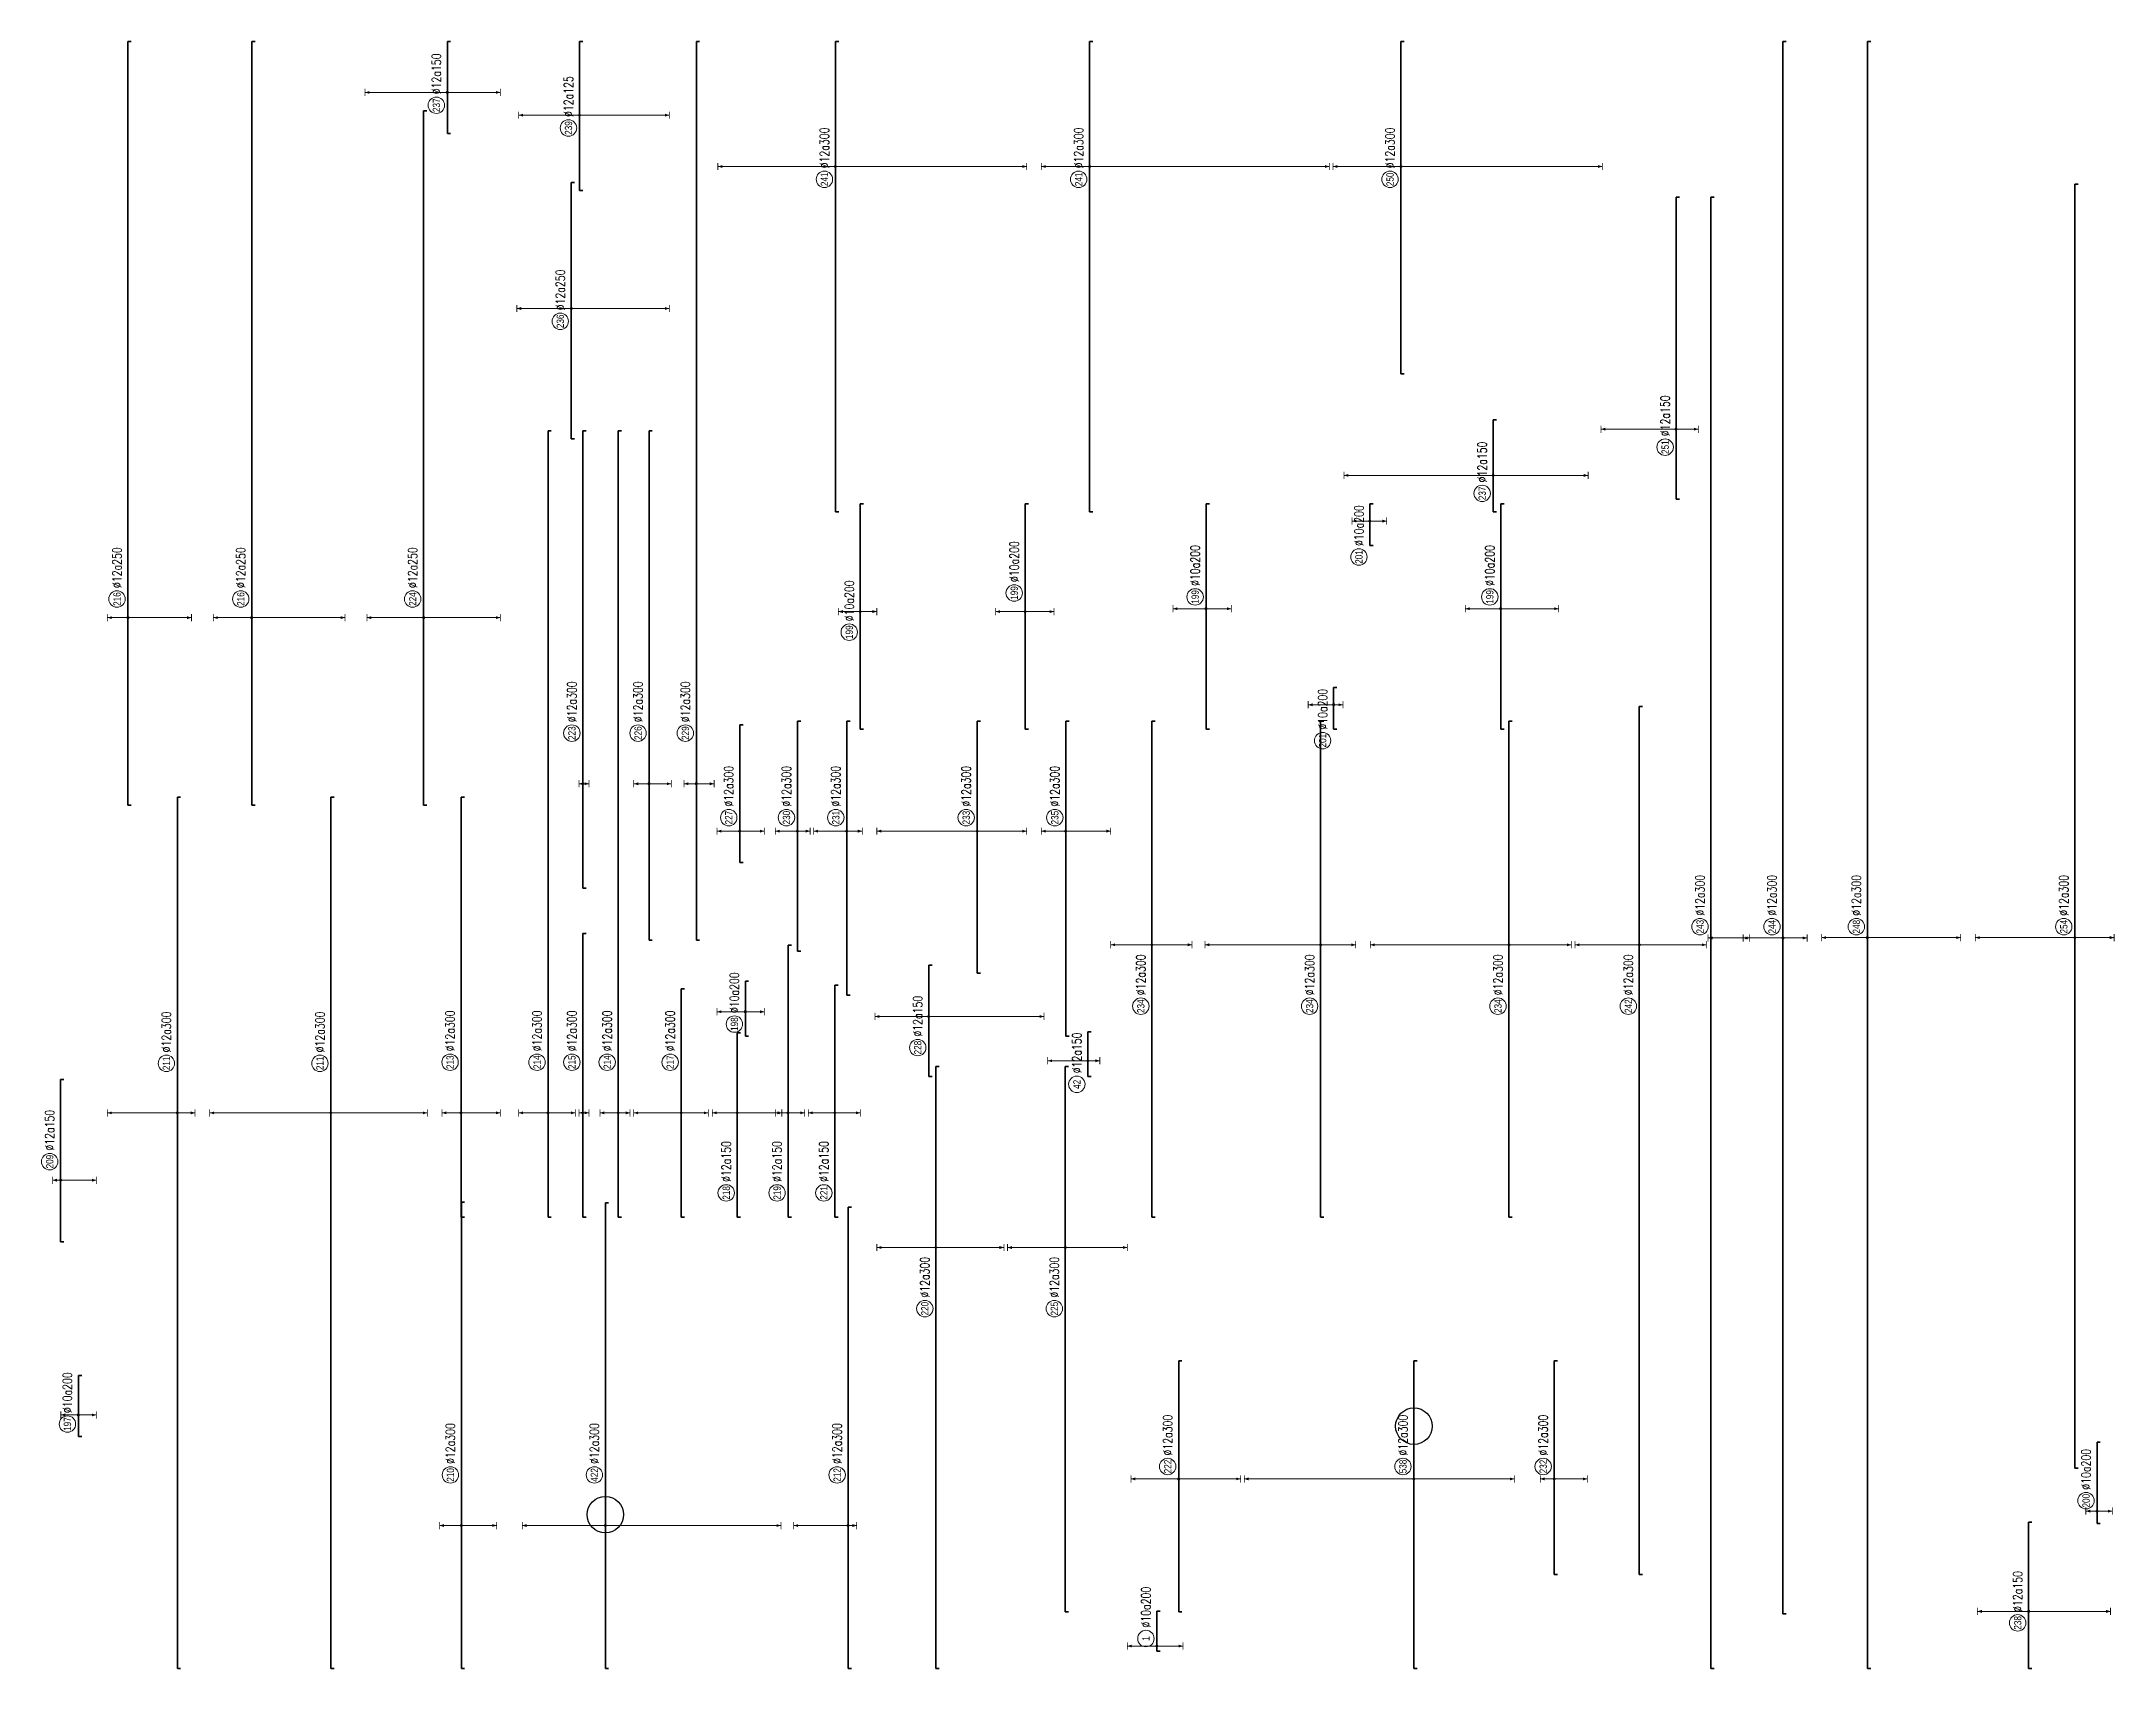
# Model space of a CAD drawing. Header units: millimetres. Extents: x -415354 to 883813, y -531490 to 486716.
# Drawn here: x 392 to 113820, y -247170 to -158130 of the extents above; entities that cross this region are included whole.
import ezdxf
from ezdxf.enums import TextEntityAlignment as Align

# ---------------------------------------------------------------- set-up
doc = ezdxf.new("R2010")
doc.units = ezdxf.units.MM
doc.header["$MEASUREMENT"] = 0
doc.layers.add('kata_Highlight', color=2, linetype='Continuous')
for name, color, linetype, lineweight in [('NDC_S_DIM', 1, 'Continuous', 15), ('NDC_S_REBAR', 4, 'Continuous', 35), ('NDC_S_VN TEXT', 7, 'Continuous', 20)]:
    doc.layers.add(name, color=color, linetype=linetype, lineweight=lineweight)
doc.styles.add('ARIAL', font='arial.ttf', dxfattribs={"width": 0.8})
doc.styles.add('NDC_EN TXT', font='romans.shx', dxfattribs={"width": 0.8})

# ---------------------------------------------------------------- blocks, each defined once
blk = doc.blocks.new('*U476')
h = blk.add_hatch(color=6)
edge = h.paths.add_edge_path()
edge.add_arc((-2.99, 0), 0.3, 0, 360)
at = {"layer": 'NDC_S_DIM', "color": 8}
for q in [(-2.99, 5.21), (-2.99, -10.75)]:
    blk.add_line((-2.99, 0), q, dxfattribs=at)
for points in [[(-3.99, 5.21, 0.2, 0.2, 0), (-1.99, 5.21, 0, 0, 0)], [(-3.99, -10.75, 0.2, 0.2, 0), (-1.99, -10.75, 0, 0, 0)]]:
    blk.add_lwpolyline(points, format="xyseb", dxfattribs=at)
at = {"layer": 'NDC_S_DIM', "color": 6}
blk.add_circle((-2.99, 0), 0.3, dxfattribs=at)
at = {"layer": 'NDC_S_DIM'}
blk.add_circle((10.86, 3), 2.25, dxfattribs=at)
at = {"layer": 'NDC_S_DIM', "color": 8}
for points in [[(-3.39, 4.01), (-2.99, 5.21), (-2.59, 4.01)], [(-3.39, -9.55), (-2.99, -10.75), (-2.59, -9.55)]]:
    blk.add_solid(points, dxfattribs=at)
at = {"layer": 'NDC_S_REBAR'}
for p, q in [((0, 0), (-31.53, 0)), ((-31.53, 0), (-31.53, -0.9)), ((0, 0), (83.42, 0)), ((83.42, 0), (83.42, -0.9)), ((-31.53, -0.9), (-31.53, -0.9)), ((83.42, -0.9), (83.42, -0.9))]:
    blk.add_line(p, q, dxfattribs=at)
at = {"layer": 'NDC_S_VN TEXT', "style": 'ARIAL', "width": 0.8}
blk.add_attdef('KHT', text='', height=2, dxfattribs=at).set_placement((10.86, 3), align=Align.MIDDLE_CENTER)
at = {"layer": 'NDC_S_VN TEXT', "color": 3, "style": 'NDC_EN TXT', "width": 0.75}
blk.add_attdef('DKT', (13.86, 1.75), '', height=2.5, dxfattribs=at)
blk = doc.blocks.new('*U482')
h = blk.add_hatch(color=6)
edge = h.paths.add_edge_path()
edge.add_arc((-2.99, 0), 0.3, 0, 360)
at = {"layer": 'NDC_S_DIM', "color": 8}
for q in [(-2.99, 5.96), (-2.99, -9.66)]:
    blk.add_line((-2.99, 0), q, dxfattribs=at)
for points in [[(-3.99, 5.96, 0.2, 0.2, 0), (-1.99, 5.96, 0, 0, 0)], [(-3.99, -9.66, 0.2, 0.2, 0), (-1.99, -9.66, 0, 0, 0)]]:
    blk.add_lwpolyline(points, format="xyseb", dxfattribs=at)
at = {"layer": 'NDC_S_DIM', "color": 6}
blk.add_circle((-2.99, 0), 0.3, dxfattribs=at)
at = {"layer": 'NDC_S_DIM'}
blk.add_circle((10.86, 3), 2.25, dxfattribs=at)
at = {"layer": 'NDC_S_DIM', "color": 8}
for points in [[(-3.39, 4.76), (-2.99, 5.96), (-2.59, 4.76)], [(-3.39, -8.46), (-2.99, -9.66), (-2.59, -8.46)]]:
    blk.add_solid(points, dxfattribs=at)
at = {"layer": 'NDC_S_REBAR'}
for p, q in [((0, 0), (-42.12, 0)), ((-42.12, 0), (-42.12, -0.9)), ((0, 0), (85.48, 0)), ((85.48, 0), (85.48, -0.9)), ((-42.12, -0.9), (-42.12, -0.9)), ((85.48, -0.9), (85.48, -0.9))]:
    blk.add_line(p, q, dxfattribs=at)
at = {"layer": 'NDC_S_VN TEXT', "style": 'ARIAL', "width": 0.8}
blk.add_attdef('KHT', text='', height=2, dxfattribs=at).set_placement((10.86, 3), align=Align.MIDDLE_CENTER)
at = {"layer": 'NDC_S_VN TEXT', "color": 3, "style": 'NDC_EN TXT', "width": 0.75}
blk.add_attdef('DKT', (13.86, 1.75), '', height=2.5, dxfattribs=at)
blk = doc.blocks.new('*U490')
h = blk.add_hatch(color=6)
edge = h.paths.add_edge_path()
edge.add_arc((-2.99, 0), 0.3, 0, 360)
at = {"layer": 'NDC_S_DIM', "color": 8}
for q in [(-2.99, 10.48), (-2.99, -25.52)]:
    blk.add_line((-2.99, 0), q, dxfattribs=at)
for points in [[(-3.99, 10.48, 0.2, 0.2, 0), (-1.99, 10.48, 0, 0, 0)], [(-3.99, -25.52, 0.2, 0.2, 0), (-1.99, -25.52, 0, 0, 0)]]:
    blk.add_lwpolyline(points, format="xyseb", dxfattribs=at)
at = {"layer": 'NDC_S_DIM', "color": 6}
blk.add_circle((-2.99, 0), 0.3, dxfattribs=at)
at = {"layer": 'NDC_S_DIM'}
blk.add_circle((2.1, 3), 2.25, dxfattribs=at)
at = {"layer": 'NDC_S_DIM', "color": 8}
for points in [[(-3.39, 9.28), (-2.99, 10.48), (-2.59, 9.28)], [(-3.39, -24.32), (-2.99, -25.52), (-2.59, -24.32)]]:
    blk.add_solid(points, dxfattribs=at)
at = {"layer": 'NDC_S_REBAR'}
for p, q in [((0, 0), (-54.28, 0)), ((-54.28, 0), (-54.28, -0.9)), ((0, 0), (154.67, 0)), ((154.67, 0), (154.67, -0.9)), ((-54.28, -0.9), (-54.28, -0.9)), ((154.67, -0.9), (154.67, -0.9))]:
    blk.add_line(p, q, dxfattribs=at)
at = {"layer": 'NDC_S_VN TEXT', "style": 'ARIAL', "width": 0.8}
blk.add_attdef('KHT', text='', height=2, dxfattribs=at).set_placement((2.1, 3), align=Align.MIDDLE_CENTER)
at = {"layer": 'NDC_S_VN TEXT', "color": 3, "style": 'NDC_EN TXT', "width": 0.75}
blk.add_attdef('DKT', (5.1, 1.75), '', height=2.5, dxfattribs=at)
blk = doc.blocks.new('*U496')
h = blk.add_hatch(color=6)
edge = h.paths.add_edge_path()
edge.add_arc((-2.99, 0), 0.3, 0, 360)
at = {"layer": 'NDC_S_DIM', "color": 8}
for q in [(-2.99, 15.5), (-2.99, -21)]:
    blk.add_line((-2.99, 0), q, dxfattribs=at)
for points in [[(-3.99, 15.5, 0.2, 0.2, 0), (-1.99, 15.5, 0, 0, 0)], [(-3.99, -21, 0.2, 0.2, 0), (-1.99, -21, 0, 0, 0)]]:
    blk.add_lwpolyline(points, format="xyseb", dxfattribs=at)
at = {"layer": 'NDC_S_DIM', "color": 6}
blk.add_circle((-2.99, 0), 0.3, dxfattribs=at)
at = {"layer": 'NDC_S_DIM'}
blk.add_circle((2.1, 3), 2.25, dxfattribs=at)
at = {"layer": 'NDC_S_DIM', "color": 8}
for points in [[(-3.39, 14.3), (-2.99, 15.5), (-2.59, 14.3)], [(-3.39, -19.8), (-2.99, -21), (-2.59, -19.8)]]:
    blk.add_solid(points, dxfattribs=at)
at = {"layer": 'NDC_S_REBAR'}
for p, q in [((0, 0), (-54.28, 0)), ((-54.28, 0), (-54.28, -0.9)), ((0, 0), (135.67, 0)), ((135.67, 0), (135.67, -0.9)), ((-54.28, -0.9), (-54.28, -0.9)), ((135.67, -0.9), (135.67, -0.9))]:
    blk.add_line(p, q, dxfattribs=at)
at = {"layer": 'NDC_S_VN TEXT', "style": 'ARIAL', "width": 0.8}
blk.add_attdef('KHT', text='', height=2, dxfattribs=at).set_placement((2.1, 3), align=Align.MIDDLE_CENTER)
at = {"layer": 'NDC_S_VN TEXT', "color": 3, "style": 'NDC_EN TXT', "width": 0.75}
blk.add_attdef('DKT', (5.1, 1.75), '', height=2.5, dxfattribs=at)
blk = doc.blocks.new('*U497')
h = blk.add_hatch(color=6)
edge = h.paths.add_edge_path()
edge.add_arc((-2.07, 0), 0.3, 0, 360)
at = {"layer": 'NDC_S_DIM', "color": 8}
for q in [(-2.07, 22.5), (-2.07, -14.5)]:
    blk.add_line((-2.07, 0), q, dxfattribs=at)
for points in [[(-3.07, 22.5, 0.2, 0.2, 0), (-1.07, 22.5, 0, 0, 0)], [(-3.07, -14.5, 0.2, 0.2, 0), (-1.07, -14.5, 0, 0, 0)]]:
    blk.add_lwpolyline(points, format="xyseb", dxfattribs=at)
at = {"layer": 'NDC_S_DIM'}
blk.add_circle((-5.58, 3), 2.25, dxfattribs=at)
at = {"layer": 'NDC_S_DIM', "color": 6}
blk.add_circle((-2.07, 0), 0.3, dxfattribs=at)
at = {"layer": 'NDC_S_DIM', "color": 8}
for points in [[(-2.47, 21.3), (-2.07, 22.5), (-1.67, 21.3)], [(-2.47, -13.3), (-2.07, -14.5), (-1.67, -13.3)]]:
    blk.add_solid(points, dxfattribs=at)
at = {"layer": 'NDC_S_REBAR'}
for p, q in [((0, 0), (-13.33, 0)), ((-13.33, 0), (-13.33, -0.9)), ((0, 0), (11.87, 0)), ((11.87, 0), (11.87, -0.9)), ((-13.33, -0.9), (-13.33, -0.9)), ((11.87, -0.9), (11.87, -0.9))]:
    blk.add_line(p, q, dxfattribs=at)
at = {"layer": 'NDC_S_VN TEXT', "style": 'ARIAL', "width": 0.8}
blk.add_attdef('KHT', text='', height=2, dxfattribs=at).set_placement((-5.58, 3), align=Align.MIDDLE_CENTER)
at = {"layer": 'NDC_S_VN TEXT', "color": 3, "style": 'NDC_EN TXT', "width": 0.75}
blk.add_attdef('DKT', (-2.58, 1.75), '', height=2.5, dxfattribs=at)
blk = doc.blocks.new('*U1022')
h = blk.add_hatch(color=6)
edge = h.paths.add_edge_path()
edge.add_arc((-2.99, 0), 0.3, 0, 360)
at = {"layer": 'NDC_S_DIM', "color": 8}
for q in [(-2.99, 33.14), (-2.99, -26.36)]:
    blk.add_line((-2.99, 0), q, dxfattribs=at)
for points in [[(-3.99, 33.14, 0.2, 0.2, 0), (-1.99, 33.14, 0, 0, 0)], [(-3.99, -26.36, 0.2, 0.2, 0), (-1.99, -26.36, 0, 0, 0)]]:
    blk.add_lwpolyline(points, format="xyseb", dxfattribs=at)
at = {"layer": 'NDC_S_DIM', "color": 6}
blk.add_circle((-2.99, 0), 0.3, dxfattribs=at)
at = {"layer": 'NDC_S_DIM'}
blk.add_circle((10.56, 3), 2.25, dxfattribs=at)
at = {"layer": 'NDC_S_DIM', "color": 8}
for points in [[(-3.39, 31.94), (-2.99, 33.14), (-2.59, 31.94)], [(-3.39, -25.16), (-2.99, -26.36), (-2.59, -25.16)]]:
    blk.add_solid(points, dxfattribs=at)
at = {"layer": 'NDC_S_REBAR'}
for p, q in [((0, 0), (-155.03, 0)), ((-155.03, 0), (-155.03, -0.9)), ((0, 0), (83.42, 0)), ((83.42, 0), (83.42, -0.9)), ((-155.03, -0.9), (-155.03, -0.9)), ((83.42, -0.9), (83.42, -0.9))]:
    blk.add_line(p, q, dxfattribs=at)
at = {"layer": 'NDC_S_VN TEXT', "style": 'ARIAL', "width": 0.8}
blk.add_attdef('KHT', text='', height=2, dxfattribs=at).set_placement((10.56, 3), align=Align.MIDDLE_CENTER)
at = {"layer": 'NDC_S_VN TEXT', "color": 3, "style": 'NDC_EN TXT', "width": 0.75}
blk.add_attdef('DKT', (13.56, 1.75), '', height=2.5, dxfattribs=at)
blk = doc.blocks.new('*U395')
h = blk.add_hatch(color=6)
edge = h.paths.add_edge_path()
edge.add_arc((-2.99, 0), 0.3, 0, 360)
at = {"layer": 'NDC_S_DIM', "color": 8}
for q in [(-2.99, 2.21), (-2.99, -9.79)]:
    blk.add_line((-2.99, 0), q, dxfattribs=at)
for points in [[(-3.99, 2.21, 0.2, 0.2, 0), (-1.99, 2.21, 0, 0, 0)], [(-3.99, -9.79, 0.2, 0.2, 0), (-1.99, -9.79, 0, 0, 0)]]:
    blk.add_lwpolyline(points, format="xyseb", dxfattribs=at)
at = {"layer": 'NDC_S_DIM', "color": 6}
blk.add_circle((-2.99, 0), 0.3, dxfattribs=at)
at = {"layer": 'NDC_S_DIM'}
blk.add_circle((2.1, 3), 2.25, dxfattribs=at)
at = {"layer": 'NDC_S_DIM', "color": 8}
for points in [[(-3.39, 1.01), (-2.99, 2.21), (-2.59, 1.01)], [(-3.39, -8.59), (-2.99, -9.79), (-2.59, -8.59)]]:
    blk.add_solid(points, dxfattribs=at)
at = {"layer": 'NDC_S_REBAR'}
for p, q in [((0, 0), (-19.85, 0)), ((-19.85, 0), (-19.85, -0.9)), ((0, 0), (24.6, 0)), ((24.6, 0), (24.6, -0.9)), ((-19.85, -0.9), (-19.85, -0.9)), ((24.6, -0.9), (24.6, -0.9))]:
    blk.add_line(p, q, dxfattribs=at)
at = {"layer": 'NDC_S_VN TEXT', "style": 'ARIAL', "width": 0.8}
blk.add_attdef('KHT', text='', height=2, dxfattribs=at).set_placement((2.1, 3), align=Align.MIDDLE_CENTER)
at = {"layer": 'NDC_S_VN TEXT', "color": 3, "style": 'NDC_EN TXT', "width": 0.75}
blk.add_attdef('DKT', (5.1, 1.75), '', height=2.5, dxfattribs=at)
blk = doc.blocks.new('*U416')
h = blk.add_hatch(color=6)
edge = h.paths.add_edge_path()
edge.add_arc((-2.99, 0), 0.3, 0, 360)
at = {"layer": 'NDC_S_DIM', "color": 8}
for q in [(-2.99, 4.81), (-2.99, -4.94)]:
    blk.add_line((-2.99, 0), q, dxfattribs=at)
for points in [[(-3.99, 4.81, 0.2, 0.2, 0), (-1.99, 4.81, 0, 0, 0)], [(-3.99, -4.94, 0.2, 0.2, 0), (-1.99, -4.94, 0, 0, 0)]]:
    blk.add_lwpolyline(points, format="xyseb", dxfattribs=at)
at = {"layer": 'NDC_S_DIM'}
blk.add_circle((-5.49, 3), 2.25, dxfattribs=at)
at = {"layer": 'NDC_S_DIM', "color": 6}
blk.add_circle((-2.99, 0), 0.3, dxfattribs=at)
at = {"layer": 'NDC_S_DIM', "color": 8}
for points in [[(-3.39, 3.61), (-2.99, 4.81), (-2.59, 3.61)], [(-3.39, -3.74), (-2.99, -4.94), (-2.59, -3.74)]]:
    blk.add_solid(points, dxfattribs=at)
at = {"layer": 'NDC_S_REBAR'}
for p, q in [((0, 0), (-8.88, 0)), ((-8.88, 0), (-8.88, -0.9)), ((0, 0), (7.82, 0)), ((7.82, 0), (7.82, -0.9)), ((-8.88, -0.9), (-8.88, -0.9)), ((7.82, -0.9), (7.82, -0.9))]:
    blk.add_line(p, q, dxfattribs=at)
at = {"layer": 'NDC_S_VN TEXT', "style": 'ARIAL', "width": 0.8}
blk.add_attdef('KHT', text='', height=2, dxfattribs=at).set_placement((-5.49, 3), align=Align.MIDDLE_CENTER)
at = {"layer": 'NDC_S_VN TEXT', "color": 3, "style": 'NDC_EN TXT', "width": 0.75}
blk.add_attdef('DKT', (-2.49, 1.75), '', height=2.5, dxfattribs=at)
blk = doc.blocks.new('*U473')
h = blk.add_hatch(color=6)
edge = h.paths.add_edge_path()
edge.add_arc((-2.99, 0), 0.3, 0, 360)
at = {"layer": 'NDC_S_DIM', "color": 8}
for q in [(-2.99, 19.14), (-2.99, -4.86)]:
    blk.add_line((-2.99, 0), q, dxfattribs=at)
for points in [[(-3.99, 19.14, 0.2, 0.2, 0), (-1.99, 19.14, 0, 0, 0)], [(-3.99, -4.86, 0.2, 0.2, 0), (-1.99, -4.86, 0, 0, 0)]]:
    blk.add_lwpolyline(points, format="xyseb", dxfattribs=at)
at = {"layer": 'NDC_S_DIM', "color": 6}
blk.add_circle((-2.99, 0), 0.3, dxfattribs=at)
at = {"layer": 'NDC_S_DIM'}
blk.add_circle((10.56, 3), 2.25, dxfattribs=at)
at = {"layer": 'NDC_S_DIM', "color": 8}
for points in [[(-3.39, 17.94), (-2.99, 19.14), (-2.59, 17.94)], [(-3.39, -3.66), (-2.99, -4.86), (-2.59, -3.66)]]:
    blk.add_solid(points, dxfattribs=at)
at = {"layer": 'NDC_S_REBAR'}
for p, q in [((0, 0), (-155.03, 0)), ((-155.03, 0), (-155.03, -0.9)), ((0, 0), (83.42, 0)), ((83.42, 0), (83.42, -0.9)), ((-155.03, -0.9), (-155.03, -0.9)), ((83.42, -0.9), (83.42, -0.9))]:
    blk.add_line(p, q, dxfattribs=at)
at = {"layer": 'NDC_S_VN TEXT', "style": 'ARIAL', "width": 0.8}
blk.add_attdef('KHT', text='', height=2, dxfattribs=at).set_placement((10.56, 3), align=Align.MIDDLE_CENTER)
at = {"layer": 'NDC_S_VN TEXT', "color": 3, "style": 'NDC_EN TXT', "width": 0.75}
blk.add_attdef('DKT', (13.56, 1.75), '', height=2.5, dxfattribs=at)
blk = doc.blocks.new('*U484')
h = blk.add_hatch(color=6)
edge = h.paths.add_edge_path()
edge.add_arc((-2.99, 0), 0.3, 0, 360)
at = {"layer": 'NDC_S_DIM', "color": 8}
for q in [(-2.99, 5.62), (-2.99, -17.38)]:
    blk.add_line((-2.99, 0), q, dxfattribs=at)
for points in [[(-3.99, 5.62, 0.2, 0.2, 0), (-1.99, 5.62, 0, 0, 0)], [(-3.99, -17.38, 0.2, 0.2, 0), (-1.99, -17.38, 0, 0, 0)]]:
    blk.add_lwpolyline(points, format="xyseb", dxfattribs=at)
at = {"layer": 'NDC_S_DIM', "color": 6}
blk.add_circle((-2.99, 0), 0.3, dxfattribs=at)
at = {"layer": 'NDC_S_DIM'}
blk.add_circle((2.1, 3), 2.25, dxfattribs=at)
at = {"layer": 'NDC_S_DIM', "color": 8}
for points in [[(-3.39, 4.42), (-2.99, 5.62), (-2.59, 4.42)], [(-3.39, -16.18), (-2.99, -17.38), (-2.59, -16.18)]]:
    blk.add_solid(points, dxfattribs=at)
at = {"layer": 'NDC_S_REBAR'}
for p, q in [((0, 0), (-54.28, 0)), ((-54.28, 0), (-54.28, -0.9)), ((0, 0), (154.67, 0)), ((154.67, 0), (154.67, -0.9)), ((-54.28, -0.9), (-54.28, -0.9)), ((154.67, -0.9), (154.67, -0.9))]:
    blk.add_line(p, q, dxfattribs=at)
at = {"layer": 'NDC_S_VN TEXT', "style": 'ARIAL', "width": 0.8}
blk.add_attdef('KHT', text='', height=2, dxfattribs=at).set_placement((2.1, 3), align=Align.MIDDLE_CENTER)
at = {"layer": 'NDC_S_VN TEXT', "color": 3, "style": 'NDC_EN TXT', "width": 0.75}
blk.add_attdef('DKT', (5.1, 1.75), '', height=2.5, dxfattribs=at)
blk = doc.blocks.new('*U479')
h = blk.add_hatch(color=6)
edge = h.paths.add_edge_path()
edge.add_arc((-2.99, 0), 0.3, 0, 360)
at = {"layer": 'NDC_S_DIM', "color": 8}
for q in [(-2.99, 6.79), (-2.99, -12.21)]:
    blk.add_line((-2.99, 0), q, dxfattribs=at)
for points in [[(-3.99, 6.79, 0.2, 0.2, 0), (-1.99, 6.79, 0, 0, 0)], [(-3.99, -12.21, 0.2, 0.2, 0), (-1.99, -12.21, 0, 0, 0)]]:
    blk.add_lwpolyline(points, format="xyseb", dxfattribs=at)
at = {"layer": 'NDC_S_DIM'}
blk.add_circle((-24.89, 3), 2.25, dxfattribs=at)
at = {"layer": 'NDC_S_DIM', "color": 6}
blk.add_circle((-2.99, 0), 0.3, dxfattribs=at)
at = {"layer": 'NDC_S_DIM', "color": 8}
for points in [[(-3.39, 5.59), (-2.99, 6.79), (-2.59, 5.59)], [(-3.39, -11.01), (-2.99, -12.21), (-2.59, -11.01)]]:
    blk.add_solid(points, dxfattribs=at)
at = {"layer": 'NDC_S_REBAR'}
for p, q in [((0, 0), (-31.53, 0)), ((-31.53, 0), (-31.53, -0.9)), ((0, 0), (18.92, 0)), ((18.92, 0), (18.92, -0.9)), ((-31.53, -0.9), (-31.53, -0.9)), ((18.92, -0.9), (18.92, -0.9))]:
    blk.add_line(p, q, dxfattribs=at)
at = {"layer": 'NDC_S_VN TEXT', "style": 'ARIAL', "width": 0.8}
blk.add_attdef('KHT', text='', height=2, dxfattribs=at).set_placement((-24.89, 3), align=Align.MIDDLE_CENTER)
at = {"layer": 'NDC_S_VN TEXT', "color": 3, "style": 'NDC_EN TXT', "width": 0.75}
blk.add_attdef('DKT', (-21.89, 1.75), '', height=2.5, dxfattribs=at)
blk = doc.blocks.new('*U394')
h = blk.add_hatch(color=6)
edge = h.paths.add_edge_path()
edge.add_arc((-2.99, 0), 0.3, 0, 360)
at = {"layer": 'NDC_S_DIM', "color": 8}
for q in [(-2.99, 16.12), (-2.99, -18.63)]:
    blk.add_line((-2.99, 0), q, dxfattribs=at)
for points in [[(-3.99, 16.12, 0.2, 0.2, 0), (-1.99, 16.12, 0, 0, 0)], [(-3.99, -18.63, 0.2, 0.2, 0), (-1.99, -18.63, 0, 0, 0)]]:
    blk.add_lwpolyline(points, format="xyseb", dxfattribs=at)
at = {"layer": 'NDC_S_DIM'}
blk.add_circle((-19.72, 3), 2.25, dxfattribs=at)
at = {"layer": 'NDC_S_DIM', "color": 6}
blk.add_circle((-2.99, 0), 0.3, dxfattribs=at)
at = {"layer": 'NDC_S_DIM', "color": 8}
for points in [[(-3.39, 14.92), (-2.99, 16.12), (-2.59, 14.92)], [(-3.39, -17.43), (-2.99, -18.63), (-2.59, -17.43)]]:
    blk.add_solid(points, dxfattribs=at)
at = {"layer": 'NDC_S_REBAR'}
for p, q in [((0, 0), (-118.19, 0)), ((-118.19, 0), (-118.19, -0.9)), ((0, 0), (46.51, 0)), ((46.51, 0), (46.51, -0.9)), ((-118.19, -0.9), (-118.19, -0.9)), ((46.51, -0.9), (46.51, -0.9))]:
    blk.add_line(p, q, dxfattribs=at)
at = {"layer": 'NDC_S_VN TEXT', "style": 'ARIAL', "width": 0.8}
blk.add_attdef('KHT', text='', height=2, dxfattribs=at).set_placement((-19.72, 3), align=Align.MIDDLE_CENTER)
at = {"layer": 'NDC_S_VN TEXT', "color": 3, "style": 'NDC_EN TXT', "width": 0.75}
blk.add_attdef('DKT', (-16.72, 1.75), '', height=2.5, dxfattribs=at)
blk = doc.blocks.new('*U396')
h = blk.add_hatch(color=6)
edge = h.paths.add_edge_path()
edge.add_arc((-14.43, 0), 0.3, 0, 360)
at = {"layer": 'NDC_S_DIM', "color": 8}
for q in [(-14.43, 13.07), (-14.43, -16.93)]:
    blk.add_line((-14.43, 0), q, dxfattribs=at)
for points in [[(-15.43, 13.07, 0.2, 0.2, 0), (-13.43, 13.07, 0, 0, 0)], [(-15.43, -16.93, 0.2, 0.2, 0), (-13.43, -16.93, 0, 0, 0)]]:
    blk.add_lwpolyline(points, format="xyseb", dxfattribs=at)
at = {"layer": 'NDC_S_DIM', "color": 6}
blk.add_circle((-14.43, 0), 0.3, dxfattribs=at)
at = {"layer": 'NDC_S_DIM'}
blk.add_circle((-11.04, 3), 2.25, dxfattribs=at)
at = {"layer": 'NDC_S_DIM', "color": 8}
for points in [[(-14.83, 11.87), (-14.43, 13.07), (-14.03, 11.87)], [(-14.83, -15.73), (-14.43, -16.93), (-14.03, -15.73)]]:
    blk.add_solid(points, dxfattribs=at)
at = {"layer": 'NDC_S_REBAR'}
for p, q in [((0, 0), (-50.82, 0)), ((-50.82, 0), (-50.82, -0.9)), ((0, 0), (17.89, 0)), ((17.89, 0), (17.89, -0.9)), ((-50.82, -0.9), (-50.82, -0.9)), ((17.89, -0.9), (17.89, -0.9))]:
    blk.add_line(p, q, dxfattribs=at)
at = {"layer": 'NDC_S_VN TEXT', "style": 'ARIAL', "width": 0.8}
blk.add_attdef('KHT', text='', height=2, dxfattribs=at).set_placement((-11.04, 3), align=Align.MIDDLE_CENTER)
at = {"layer": 'NDC_S_VN TEXT', "color": 3, "style": 'NDC_EN TXT', "width": 0.75}
blk.add_attdef('DKT', (-8.04, 1.75), '', height=2.5, dxfattribs=at)
blk = doc.blocks.new('*U584')
h = blk.add_hatch(color=6)
edge = h.paths.add_edge_path()
edge.add_arc((-14.43, 0), 0.3, 0, 360)
at = {"layer": 'NDC_S_DIM', "color": 8}
for q in [(-14.43, 46.42), (-14.43, -27.48)]:
    blk.add_line((-14.43, 0), q, dxfattribs=at)
for points in [[(-15.43, 46.42, 0.2, 0.2, 0), (-13.43, 46.42, 0, 0, 0)], [(-15.43, -27.48, 0.2, 0.2, 0), (-13.43, -27.48, 0, 0, 0)]]:
    blk.add_lwpolyline(points, format="xyseb", dxfattribs=at)
at = {"layer": 'NDC_S_DIM', "color": 6}
blk.add_circle((-14.43, 0), 0.3, dxfattribs=at)
at = {"layer": 'NDC_S_DIM'}
blk.add_circle((-11.04, 3), 2.25, dxfattribs=at)
at = {"layer": 'NDC_S_DIM', "color": 8}
for points in [[(-14.83, 45.22), (-14.43, 46.42), (-14.03, 45.22)], [(-14.83, -26.28), (-14.43, -27.48), (-14.03, -26.28)]]:
    blk.add_solid(points, dxfattribs=at)
at = {"layer": 'NDC_S_REBAR'}
for p, q in [((0, 0), (-66.32, 0)), ((-66.32, 0), (-66.32, -0.9)), ((0, 0), (17.89, 0)), ((17.89, 0), (17.89, -0.9)), ((-66.32, -0.9), (-66.32, -0.9)), ((17.89, -0.9), (17.89, -0.9))]:
    blk.add_line(p, q, dxfattribs=at)
at = {"layer": 'NDC_S_VN TEXT', "style": 'ARIAL', "width": 0.8}
blk.add_attdef('KHT', text='', height=2, dxfattribs=at).set_placement((-11.04, 3), align=Align.MIDDLE_CENTER)
at = {"layer": 'NDC_S_VN TEXT', "color": 3, "style": 'NDC_EN TXT', "width": 0.75}
blk.add_attdef('DKT', (-8.04, 1.75), '', height=2.5, dxfattribs=at)
blk = doc.blocks.new('*U504')
h = blk.add_hatch(color=6)
edge = h.paths.add_edge_path()
edge.add_arc((-2.99, 0), 0.3, 0, 360)
at = {"layer": 'NDC_S_DIM', "color": 8}
for q in [(-2.99, 40.8), (-2.99, -26)]:
    blk.add_line((-2.99, 0), q, dxfattribs=at)
for points in [[(-3.99, 40.8, 0.2, 0.2, 0), (-1.99, 40.8, 0, 0, 0)], [(-3.99, -26, 0.2, 0.2, 0), (-1.99, -26, 0, 0, 0)]]:
    blk.add_lwpolyline(points, format="xyseb", dxfattribs=at)
at = {"layer": 'NDC_S_DIM'}
blk.add_circle((-7.91, 3), 2.25, dxfattribs=at)
at = {"layer": 'NDC_S_DIM', "color": 6}
blk.add_circle((-2.99, 0), 0.3, dxfattribs=at)
at = {"layer": 'NDC_S_DIM', "color": 8}
for points in [[(-3.39, 39.6), (-2.99, 40.8), (-2.59, 39.6)], [(-3.39, -24.8), (-2.99, -26), (-2.59, -24.8)]]:
    blk.add_solid(points, dxfattribs=at)
at = {"layer": 'NDC_S_REBAR'}
for p, q in [((0, 0), (-12.95, 0)), ((-12.95, 0), (-12.95, -0.9)), ((0, 0), (12.25, 0)), ((12.25, 0), (12.25, -0.9)), ((-12.95, -0.9), (-12.95, -0.9)), ((12.25, -0.9), (12.25, -0.9))]:
    blk.add_line(p, q, dxfattribs=at)
at = {"layer": 'NDC_S_VN TEXT', "style": 'ARIAL', "width": 0.8}
blk.add_attdef('KHT', text='', height=2, dxfattribs=at).set_placement((-7.91, 3), align=Align.MIDDLE_CENTER)
at = {"layer": 'NDC_S_VN TEXT', "color": 3, "style": 'NDC_EN TXT', "width": 0.75}
blk.add_attdef('DKT', (-4.91, 1.75), '', height=2.5, dxfattribs=at)
blk = doc.blocks.new('*U585')
h = blk.add_hatch(color=6)
edge = h.paths.add_edge_path()
edge.add_arc((-13.89, 0), 0.3, 0, 360)
at = {"layer": 'NDC_S_DIM', "color": 8}
for q in [(-13.89, 10.88), (-13.89, -6.62)]:
    blk.add_line((-13.89, 0), q, dxfattribs=at)
for points in [[(-14.89, 10.88, 0.2, 0.2, 0), (-12.89, 10.88, 0, 0, 0)], [(-14.89, -6.62, 0.2, 0.2, 0), (-12.89, -6.62, 0, 0, 0)]]:
    blk.add_lwpolyline(points, format="xyseb", dxfattribs=at)
at = {"layer": 'NDC_S_DIM', "color": 6}
blk.add_circle((-13.89, 0), 0.3, dxfattribs=at)
at = {"layer": 'NDC_S_DIM'}
blk.add_circle((-10.79, 3), 2.25, dxfattribs=at)
at = {"layer": 'NDC_S_DIM', "color": 8}
for points in [[(-14.29, 9.68), (-13.89, 10.88), (-13.49, 9.68)], [(-14.29, -5.42), (-13.89, -6.62), (-13.49, -5.42)]]:
    blk.add_solid(points, dxfattribs=at)
at = {"layer": 'NDC_S_REBAR'}
for p, q in [((0, 0), (-198.78, 0)), ((-198.78, 0), (-198.78, -0.9)), ((0, 0), (231.42, 0)), ((231.42, 0), (231.42, -0.9)), ((-198.78, -0.9), (-198.78, -0.9)), ((231.42, -0.9), (231.42, -0.9))]:
    blk.add_line(p, q, dxfattribs=at)
at = {"layer": 'NDC_S_VN TEXT', "style": 'ARIAL', "width": 0.8}
blk.add_attdef('KHT', text='', height=2, dxfattribs=at).set_placement((-10.79, 3), align=Align.MIDDLE_CENTER)
at = {"layer": 'NDC_S_VN TEXT', "color": 3, "style": 'NDC_EN TXT', "width": 0.75}
blk.add_attdef('DKT', (-7.79, 1.75), '', height=2.5, dxfattribs=at)
blk = doc.blocks.new('*U586')
h = blk.add_hatch(color=6)
edge = h.paths.add_edge_path()
edge.add_arc((-2.99, 0), 0.3, 0, 360)
at = {"layer": 'NDC_S_DIM', "color": 8}
for q in [(-2.99, 9.69), (-2.99, -15.81)]:
    blk.add_line((-2.99, 0), q, dxfattribs=at)
for points in [[(-3.99, 9.69, 0.2, 0.2, 0), (-1.99, 9.69, 0, 0, 0)], [(-3.99, -15.81, 0.2, 0.2, 0), (-1.99, -15.81, 0, 0, 0)]]:
    blk.add_lwpolyline(points, format="xyseb", dxfattribs=at)
at = {"layer": 'NDC_S_DIM', "color": 6}
blk.add_circle((-2.99, 0), 0.3, dxfattribs=at)
at = {"layer": 'NDC_S_DIM'}
blk.add_circle((0.25, 3), 2.25, dxfattribs=at)
at = {"layer": 'NDC_S_DIM', "color": 8}
for points in [[(-3.39, 8.49), (-2.99, 9.69), (-2.59, 8.49)], [(-3.39, -14.61), (-2.99, -15.81), (-2.59, -14.61)]]:
    blk.add_solid(points, dxfattribs=at)
at = {"layer": 'NDC_S_REBAR'}
for p, q in [((0, 0), (-35.97, 0)), ((-35.97, 0), (-35.97, -0.9)), ((0, 0), (25.73, 0)), ((25.73, 0), (25.73, -0.9)), ((-35.97, -0.9), (-35.97, -0.9)), ((25.73, -0.9), (25.73, -0.9))]:
    blk.add_line(p, q, dxfattribs=at)
at = {"layer": 'NDC_S_VN TEXT', "style": 'ARIAL', "width": 0.8}
blk.add_attdef('KHT', text='', height=2, dxfattribs=at).set_placement((0.25, 3), align=Align.MIDDLE_CENTER)
at = {"layer": 'NDC_S_VN TEXT', "color": 3, "style": 'NDC_EN TXT', "width": 0.75}
blk.add_attdef('DKT', (3.25, 1.75), '', height=2.5, dxfattribs=at)
blk = doc.blocks.new('*U407')
h = blk.add_hatch(color=6)
edge = h.paths.add_edge_path()
edge.add_arc((-2.99, 0), 0.3, 0, 360)
at = {"layer": 'NDC_S_DIM', "color": 8}
for q in [(-2.99, 5.95), (-2.99, -4.55)]:
    blk.add_line((-2.99, 0), q, dxfattribs=at)
for points in [[(-3.99, 5.95, 0.2, 0.2, 0), (-1.99, 5.95, 0, 0, 0)], [(-3.99, -4.55, 0.2, 0.2, 0), (-1.99, -4.55, 0, 0, 0)]]:
    blk.add_lwpolyline(points, format="xyseb", dxfattribs=at)
at = {"layer": 'NDC_S_DIM'}
blk.add_circle((-8.62, 3), 2.25, dxfattribs=at)
at = {"layer": 'NDC_S_DIM', "color": 6}
blk.add_circle((-2.99, 0), 0.3, dxfattribs=at)
at = {"layer": 'NDC_S_DIM', "color": 8}
for points in [[(-3.39, 4.75), (-2.99, 5.95), (-2.59, 4.75)], [(-3.39, -3.35), (-2.99, -4.55), (-2.59, -3.35)]]:
    blk.add_solid(points, dxfattribs=at)
at = {"layer": 'NDC_S_REBAR'}
for p, q in [((0, 0), (-35.19, 0)), ((-35.19, 0), (-35.19, -0.9)), ((0, 0), (26.51, 0)), ((26.51, 0), (26.51, -0.9)), ((-35.19, -0.9), (-35.19, -0.9)), ((26.51, -0.9), (26.51, -0.9))]:
    blk.add_line(p, q, dxfattribs=at)
at = {"layer": 'NDC_S_VN TEXT', "style": 'ARIAL', "width": 0.8}
blk.add_attdef('KHT', text='', height=2, dxfattribs=at).set_placement((-8.62, 3), align=Align.MIDDLE_CENTER)
at = {"layer": 'NDC_S_VN TEXT', "color": 3, "style": 'NDC_EN TXT', "width": 0.75}
blk.add_attdef('DKT', (-5.62, 1.75), '', height=2.5, dxfattribs=at)
blk = doc.blocks.new('*U409')
h = blk.add_hatch(color=6)
edge = h.paths.add_edge_path()
edge.add_arc((-2.99, 0), 0.3, 0, 360)
at = {"layer": 'NDC_S_DIM', "color": 8}
for q in [(-2.99, 8.08), (-2.99, -7.92)]:
    blk.add_line((-2.99, 0), q, dxfattribs=at)
for points in [[(-3.99, 8.08, 0.2, 0.2, 0), (-1.99, 8.08, 0, 0, 0)], [(-3.99, -7.92, 0.2, 0.2, 0), (-1.99, -7.92, 0, 0, 0)]]:
    blk.add_lwpolyline(points, format="xyseb", dxfattribs=at)
at = {"layer": 'NDC_S_DIM', "color": 6}
blk.add_circle((-2.99, 0), 0.3, dxfattribs=at)
at = {"layer": 'NDC_S_DIM'}
blk.add_circle((2.1, 3), 2.25, dxfattribs=at)
at = {"layer": 'NDC_S_DIM', "color": 8}
for points in [[(-3.39, 6.88), (-2.99, 8.08), (-2.59, 6.88)], [(-3.39, -6.72), (-2.99, -7.92), (-2.59, -6.72)]]:
    blk.add_solid(points, dxfattribs=at)
at = {"layer": 'NDC_S_REBAR'}
for p, q in [((0, 0), (-35.19, 0)), ((-35.19, 0), (-35.19, -0.9)), ((0, 0), (26.51, 0)), ((26.51, 0), (26.51, -0.9)), ((-35.19, -0.9), (-35.19, -0.9)), ((26.51, -0.9), (26.51, -0.9))]:
    blk.add_line(p, q, dxfattribs=at)
at = {"layer": 'NDC_S_VN TEXT', "style": 'ARIAL', "width": 0.8}
blk.add_attdef('KHT', text='', height=2, dxfattribs=at).set_placement((2.1, 3), align=Align.MIDDLE_CENTER)
at = {"layer": 'NDC_S_VN TEXT', "color": 3, "style": 'NDC_EN TXT', "width": 0.75}
blk.add_attdef('DKT', (5.1, 1.75), '', height=2.5, dxfattribs=at)
blk = doc.blocks.new('*U417')
h = blk.add_hatch(color=6)
edge = h.paths.add_edge_path()
edge.add_arc((-2.99, 0), 0.3, 0, 360)
at = {"layer": 'NDC_S_DIM', "color": 8}
for q in [(-2.99, 8.1), (-2.99, -7.15)]:
    blk.add_line((-2.99, 0), q, dxfattribs=at)
for points in [[(-3.99, 8.1, 0.2, 0.2, 0), (-1.99, 8.1, 0, 0, 0)], [(-3.99, -7.15, 0.2, 0.2, 0), (-1.99, -7.15, 0, 0, 0)]]:
    blk.add_lwpolyline(points, format="xyseb", dxfattribs=at)
at = {"layer": 'NDC_S_DIM', "color": 6}
blk.add_circle((-2.99, 0), 0.3, dxfattribs=at)
at = {"layer": 'NDC_S_DIM'}
blk.add_circle((-0.93, 3), 2.25, dxfattribs=at)
at = {"layer": 'NDC_S_DIM', "color": 8}
for points in [[(-3.39, 6.9), (-2.99, 8.1), (-2.59, 6.9)], [(-3.39, -5.95), (-2.99, -7.15), (-2.59, -5.95)]]:
    blk.add_solid(points, dxfattribs=at)
at = {"layer": 'NDC_S_REBAR'}
for p, q in [((0, 0), (-4.38, 0)), ((-4.38, 0), (-4.38, -0.9)), ((0, 0), (6.54, 0)), ((6.54, 0), (6.54, -0.9)), ((-4.38, -0.9), (-4.38, -0.9)), ((6.54, -0.9), (6.54, -0.9))]:
    blk.add_line(p, q, dxfattribs=at)
at = {"layer": 'NDC_S_VN TEXT', "style": 'ARIAL', "width": 0.8}
blk.add_attdef('KHT', text='', height=2, dxfattribs=at).set_placement((-0.93, 3), align=Align.MIDDLE_CENTER)
at = {"layer": 'NDC_S_VN TEXT', "color": 3, "style": 'NDC_EN TXT', "width": 0.75}
blk.add_attdef('DKT', (2.07, 1.75), '', height=2.5, dxfattribs=at)
blk = doc.blocks.new('*U477')
h = blk.add_hatch(color=6)
edge = h.paths.add_edge_path()
edge.add_arc((-2.99, 0), 0.3, 0, 360)
at = {"layer": 'NDC_S_DIM', "color": 8}
for q in [(-2.99, 8.04), (-2.99, -7.46)]:
    blk.add_line((-2.99, 0), q, dxfattribs=at)
for points in [[(-3.99, 8.04, 0.2, 0.2, 0), (-1.99, 8.04, 0, 0, 0)], [(-3.99, -7.46, 0.2, 0.2, 0), (-1.99, -7.46, 0, 0, 0)]]:
    blk.add_lwpolyline(points, format="xyseb", dxfattribs=at)
at = {"layer": 'NDC_S_DIM', "color": 6}
blk.add_circle((-2.99, 0), 0.3, dxfattribs=at)
at = {"layer": 'NDC_S_DIM'}
blk.add_circle((10.86, 3), 2.25, dxfattribs=at)
at = {"layer": 'NDC_S_DIM', "color": 8}
for points in [[(-3.39, 6.84), (-2.99, 8.04), (-2.59, 6.84)], [(-3.39, -6.26), (-2.99, -7.46), (-2.59, -6.26)]]:
    blk.add_solid(points, dxfattribs=at)
at = {"layer": 'NDC_S_REBAR'}
for p, q in [((0, 0), (-31.53, 0)), ((-31.53, 0), (-31.53, -0.9)), ((0, 0), (183.67, 0)), ((183.67, 0), (183.67, -0.9)), ((-31.53, -0.9), (-31.53, -0.9)), ((183.67, -0.9), (183.67, -0.9))]:
    blk.add_line(p, q, dxfattribs=at)
at = {"layer": 'NDC_S_VN TEXT', "style": 'ARIAL', "width": 0.8}
blk.add_attdef('KHT', text='', height=2, dxfattribs=at).set_placement((10.86, 3), align=Align.MIDDLE_CENTER)
at = {"layer": 'NDC_S_VN TEXT', "color": 3, "style": 'NDC_EN TXT', "width": 0.75}
blk.add_attdef('DKT', (13.86, 1.75), '', height=2.5, dxfattribs=at)
blk = doc.blocks.new('*U596')
h = blk.add_hatch(color=6)
edge = h.paths.add_edge_path()
edge.add_arc((-2.99, 0), 0.3, 0, 360)
at = {"layer": 'NDC_S_DIM', "color": 8}
for q in [(-2.99, 37.92), (-2.99, -17.08)]:
    blk.add_line((-2.99, 0), q, dxfattribs=at)
for points in [[(-3.99, 37.92, 0.2, 0.2, 0), (-1.99, 37.92, 0, 0, 0)], [(-3.99, -17.08, 0.2, 0.2, 0), (-1.99, -17.08, 0, 0, 0)]]:
    blk.add_lwpolyline(points, format="xyseb", dxfattribs=at)
at = {"layer": 'NDC_S_DIM'}
blk.add_circle((-19.79, 3), 2.25, dxfattribs=at)
at = {"layer": 'NDC_S_DIM', "color": 6}
blk.add_circle((-2.99, 0), 0.3, dxfattribs=at)
at = {"layer": 'NDC_S_DIM', "color": 8}
for points in [[(-3.39, 36.72), (-2.99, 37.92), (-2.59, 36.72)], [(-3.39, -15.88), (-2.99, -17.08), (-2.59, -15.88)]]:
    blk.add_solid(points, dxfattribs=at)
at = {"layer": 'NDC_S_REBAR'}
for p, q in [((0, 0), (-77.52, 0)), ((-77.52, 0), (-77.52, -0.9)), ((0, 0), (58.18, 0)), ((58.18, 0), (58.18, -0.9)), ((-77.52, -0.9), (-77.52, -0.9)), ((58.18, -0.9), (58.18, -0.9))]:
    blk.add_line(p, q, dxfattribs=at)
at = {"layer": 'NDC_S_VN TEXT', "style": 'ARIAL', "width": 0.8}
blk.add_attdef('KHT', text='', height=2, dxfattribs=at).set_placement((-19.79, 3), align=Align.MIDDLE_CENTER)
at = {"layer": 'NDC_S_VN TEXT', "color": 3, "style": 'NDC_EN TXT', "width": 0.75}
blk.add_attdef('DKT', (-16.79, 1.75), '', height=2.5, dxfattribs=at)
blk = doc.blocks.new('*U346')
h = blk.add_hatch(color=6)
edge = h.paths.add_edge_path()
edge.add_arc((-2.99, 0), 0.3, 0, 360)
at = {"layer": 'NDC_S_DIM', "color": 8}
for q in [(-2.99, 6.95), (-2.99, -2.55)]:
    blk.add_line((-2.99, 0), q, dxfattribs=at)
for points in [[(-3.99, 6.95, 0.2, 0.2, 0), (-1.99, 6.95, 0, 0, 0)], [(-3.99, -2.55, 0.2, 0.2, 0), (-1.99, -2.55, 0, 0, 0)]]:
    blk.add_lwpolyline(points, format="xyseb", dxfattribs=at)
at = {"layer": 'NDC_S_DIM'}
blk.add_circle((-12.81, 3), 2.25, dxfattribs=at)
at = {"layer": 'NDC_S_DIM', "color": 6}
blk.add_circle((-2.99, 0), 0.3, dxfattribs=at)
at = {"layer": 'NDC_S_DIM', "color": 8}
for points in [[(-3.39, 5.75), (-2.99, 6.95), (-2.59, 5.75)], [(-3.39, -1.35), (-2.99, -2.55), (-2.59, -1.35)]]:
    blk.add_solid(points, dxfattribs=at)
at = {"layer": 'NDC_S_REBAR'}
for p, q in [((0, 0), (-9.7, 0)), ((-9.7, 0), (-9.7, -0.9)), ((0, 0), (1.75, 0)), ((1.75, 0), (1.75, -0.9)), ((-9.7, -0.9), (-9.7, -0.9)), ((1.75, -0.9), (1.75, -0.9))]:
    blk.add_line(p, q, dxfattribs=at)
at = {"layer": 'NDC_S_VN TEXT', "style": 'ARIAL', "width": 0.8}
blk.add_attdef('KHT', text='', height=2, dxfattribs=at).set_placement((-12.81, 3), align=Align.MIDDLE_CENTER)
at = {"layer": 'NDC_S_VN TEXT', "color": 3, "style": 'NDC_EN TXT', "width": 0.75}
blk.add_attdef('DKT', (-9.81, 1.75), '', height=2.5, dxfattribs=at)
blk = doc.blocks.new('*U483')
h = blk.add_hatch(color=6)
edge = h.paths.add_edge_path()
edge.add_arc((-2.99, 0), 0.3, 0, 360)
at = {"layer": 'NDC_S_DIM', "color": 8}
for q in [(-2.99, 22.73), (-2.99, -48.02)]:
    blk.add_line((-2.99, 0), q, dxfattribs=at)
for points in [[(-3.99, 22.73, 0.2, 0.2, 0), (-1.99, 22.73, 0, 0, 0)], [(-3.99, -48.02, 0.2, 0.2, 0), (-1.99, -48.02, 0, 0, 0)]]:
    blk.add_lwpolyline(points, format="xyseb", dxfattribs=at)
at = {"layer": 'NDC_S_DIM', "color": 6}
blk.add_circle((-2.99, 0), 0.3, dxfattribs=at)
at = {"layer": 'NDC_S_DIM'}
blk.add_circle((10.86, 3), 2.25, dxfattribs=at)
at = {"layer": 'NDC_S_DIM', "color": 8}
for points in [[(-3.39, 21.53), (-2.99, 22.73), (-2.59, 21.53)], [(-3.39, -46.82), (-2.99, -48.02), (-2.59, -46.82)]]:
    blk.add_solid(points, dxfattribs=at)
at = {"layer": 'NDC_S_REBAR'}
for p, q in [((0, 0), (-42.12, 0)), ((-42.12, 0), (-42.12, -0.9)), ((0, 0), (85.35, 0)), ((85.35, 0), (85.35, -0.9)), ((-42.12, -0.9), (-42.12, -0.9)), ((85.35, -0.9), (85.35, -0.9))]:
    blk.add_line(p, q, dxfattribs=at)
at = {"layer": 'NDC_S_VN TEXT', "style": 'ARIAL', "width": 0.8}
blk.add_attdef('KHT', text='', height=2, dxfattribs=at).set_placement((10.86, 3), align=Align.MIDDLE_CENTER)
at = {"layer": 'NDC_S_VN TEXT', "color": 3, "style": 'NDC_EN TXT', "width": 0.75}
blk.add_attdef('DKT', (13.86, 1.75), '', height=2.5, dxfattribs=at)
blk = doc.blocks.new('*U498')
h = blk.add_hatch(color=6)
edge = h.paths.add_edge_path()
edge.add_arc((-2.07, 0), 0.3, 0, 360)
at = {"layer": 'NDC_S_DIM', "color": 8}
for q in [(-2.07, 14.89), (-2.07, -26.86)]:
    blk.add_line((-2.07, 0), q, dxfattribs=at)
for points in [[(-3.07, 14.89, 0.2, 0.2, 0), (-1.07, 14.89, 0, 0, 0)], [(-3.07, -26.86, 0.2, 0.2, 0), (-1.07, -26.86, 0, 0, 0)]]:
    blk.add_lwpolyline(points, format="xyseb", dxfattribs=at)
at = {"layer": 'NDC_S_DIM'}
blk.add_circle((-5.58, 3), 2.25, dxfattribs=at)
at = {"layer": 'NDC_S_DIM', "color": 6}
blk.add_circle((-2.07, 0), 0.3, dxfattribs=at)
at = {"layer": 'NDC_S_DIM', "color": 8}
for points in [[(-2.47, 13.69), (-2.07, 14.89), (-1.67, 13.69)], [(-2.47, -25.66), (-2.07, -26.86), (-1.67, -25.66)]]:
    blk.add_solid(points, dxfattribs=at)
at = {"layer": 'NDC_S_REBAR'}
for p, q in [((0, 0), (-37.7, 0)), ((-37.7, 0), (-37.7, -0.9)), ((0, 0), (32.4, 0)), ((32.4, 0), (32.4, -0.9)), ((-37.7, -0.9), (-37.7, -0.9)), ((32.4, -0.9), (32.4, -0.9))]:
    blk.add_line(p, q, dxfattribs=at)
at = {"layer": 'NDC_S_VN TEXT', "style": 'ARIAL', "width": 0.8}
blk.add_attdef('KHT', text='', height=2, dxfattribs=at).set_placement((-5.58, 3), align=Align.MIDDLE_CENTER)
at = {"layer": 'NDC_S_VN TEXT', "color": 3, "style": 'NDC_EN TXT', "width": 0.75}
blk.add_attdef('DKT', (-2.58, 1.75), '', height=2.5, dxfattribs=at)
blk = doc.blocks.new('*U506')
h = blk.add_hatch(color=6)
edge = h.paths.add_edge_path()
edge.add_arc((-2.07, 0), 0.3, 0, 360)
at = {"layer": 'NDC_S_DIM', "color": 8}
for q in [(-2.07, 32.16), (-2.07, -52.34)]:
    blk.add_line((-2.07, 0), q, dxfattribs=at)
for points in [[(-3.07, 32.16, 0.2, 0.2, 0), (-1.07, 32.16, 0, 0, 0)], [(-3.07, -52.34, 0.2, 0.2, 0), (-1.07, -52.34, 0, 0, 0)]]:
    blk.add_lwpolyline(points, format="xyseb", dxfattribs=at)
at = {"layer": 'NDC_S_DIM'}
blk.add_circle((-5.58, 3), 2.25, dxfattribs=at)
at = {"layer": 'NDC_S_DIM', "color": 6}
blk.add_circle((-2.07, 0), 0.3, dxfattribs=at)
at = {"layer": 'NDC_S_DIM', "color": 8}
for points in [[(-2.47, 30.96), (-2.07, 32.16), (-1.67, 30.96)], [(-2.47, -51.14), (-2.07, -52.34), (-1.67, -51.14)]]:
    blk.add_solid(points, dxfattribs=at)
at = {"layer": 'NDC_S_REBAR'}
for p, q in [((0, 0), (-96.56, 0)), ((-96.56, 0), (-96.56, -0.9)), ((0, 0), (32.14, 0)), ((32.14, 0), (32.14, -0.9)), ((-96.56, -0.9), (-96.56, -0.9)), ((32.14, -0.9), (32.14, -0.9))]:
    blk.add_line(p, q, dxfattribs=at)
at = {"layer": 'NDC_S_VN TEXT', "style": 'ARIAL', "width": 0.8}
blk.add_attdef('KHT', text='', height=2, dxfattribs=at).set_placement((-5.58, 3), align=Align.MIDDLE_CENTER)
at = {"layer": 'NDC_S_VN TEXT', "color": 3, "style": 'NDC_EN TXT', "width": 0.75}
blk.add_attdef('DKT', (-2.58, 1.75), '', height=2.5, dxfattribs=at)
blk = doc.blocks.new('*U507')
h = blk.add_hatch(color=6)
edge = h.paths.add_edge_path()
edge.add_arc((-2.07, 0), 0.3, 0, 360)
at = {"layer": 'NDC_S_DIM', "color": 8}
for q in [(-2.07, 13.2), (-2.07, -65.6)]:
    blk.add_line((-2.07, 0), q, dxfattribs=at)
for points in [[(-3.07, 13.2, 0.2, 0.2, 0), (-1.07, 13.2, 0, 0, 0)], [(-3.07, -65.6, 0.2, 0.2, 0), (-1.07, -65.6, 0, 0, 0)]]:
    blk.add_lwpolyline(points, format="xyseb", dxfattribs=at)
at = {"layer": 'NDC_S_DIM'}
blk.add_circle((-5.58, 3), 2.25, dxfattribs=at)
at = {"layer": 'NDC_S_DIM', "color": 6}
blk.add_circle((-2.07, 0), 0.3, dxfattribs=at)
at = {"layer": 'NDC_S_DIM', "color": 8}
for points in [[(-2.47, 12), (-2.07, 13.2), (-1.67, 12)], [(-2.47, -64.4), (-2.07, -65.6), (-1.67, -64.4)]]:
    blk.add_solid(points, dxfattribs=at)
at = {"layer": 'NDC_S_REBAR'}
for p, q in [((0, 0), (-96.56, 0)), ((-96.56, 0), (-96.56, -0.9)), ((0, 0), (32.14, 0)), ((32.14, 0), (32.14, -0.9)), ((-96.56, -0.9), (-96.56, -0.9)), ((32.14, -0.9), (32.14, -0.9))]:
    blk.add_line(p, q, dxfattribs=at)
at = {"layer": 'NDC_S_VN TEXT', "style": 'ARIAL', "width": 0.8}
blk.add_attdef('KHT', text='', height=2, dxfattribs=at).set_placement((-5.58, 3), align=Align.MIDDLE_CENTER)
at = {"layer": 'NDC_S_VN TEXT', "color": 3, "style": 'NDC_EN TXT', "width": 0.75}
blk.add_attdef('DKT', (-2.58, 1.75), '', height=2.5, dxfattribs=at)
blk = doc.blocks.new('*U517')
h = blk.add_hatch(color=6)
edge = h.paths.add_edge_path()
edge.add_arc((-2.07, 0), 0.3, 0, 360)
at = {"layer": 'NDC_S_DIM', "color": 8}
for q in [(-2.07, 18.59), (-2.07, -55.11)]:
    blk.add_line((-2.07, 0), q, dxfattribs=at)
for points in [[(-3.07, 18.59, 0.2, 0.2, 0), (-1.07, 18.59, 0, 0, 0)], [(-3.07, -55.11, 0.2, 0.2, 0), (-1.07, -55.11, 0, 0, 0)]]:
    blk.add_lwpolyline(points, format="xyseb", dxfattribs=at)
at = {"layer": 'NDC_S_DIM'}
blk.add_circle((-5.58, 3), 2.25, dxfattribs=at)
at = {"layer": 'NDC_S_DIM', "color": 6}
blk.add_circle((-2.07, 0), 0.3, dxfattribs=at)
at = {"layer": 'NDC_S_DIM', "color": 8}
for points in [[(-2.47, 17.39), (-2.07, 18.59), (-1.67, 17.39)], [(-2.47, -53.91), (-2.07, -55.11), (-1.67, -53.91)]]:
    blk.add_solid(points, dxfattribs=at)
at = {"layer": 'NDC_S_REBAR'}
for p, q in [((0, 0), (-58.81, 0)), ((-58.81, 0), (-58.81, -0.9)), ((0, 0), (32.14, 0)), ((32.14, 0), (32.14, -0.9)), ((-58.81, -0.9), (-58.81, -0.9)), ((32.14, -0.9), (32.14, -0.9))]:
    blk.add_line(p, q, dxfattribs=at)
at = {"layer": 'NDC_S_VN TEXT', "style": 'ARIAL', "width": 0.8}
blk.add_attdef('KHT', text='', height=2, dxfattribs=at).set_placement((-5.58, 3), align=Align.MIDDLE_CENTER)
at = {"layer": 'NDC_S_VN TEXT', "color": 3, "style": 'NDC_EN TXT', "width": 0.75}
blk.add_attdef('DKT', (-2.58, 1.75), '', height=2.5, dxfattribs=at)
blk = doc.blocks.new('*U587')
h = blk.add_hatch(color=6)
edge = h.paths.add_edge_path()
edge.add_arc((-2.99, 0), 0.3, 0, 360)
at = {"layer": 'NDC_S_DIM', "color": 8}
for q in [(-2.99, 9.07), (-2.99, -6.92)]:
    blk.add_line((-2.99, 0), q, dxfattribs=at)
for points in [[(-3.99, 9.07, 0.2, 0.2, 0), (-1.99, 9.07, 0, 0, 0)], [(-3.99, -6.92, 0.2, 0.2, 0), (-1.99, -6.92, 0, 0, 0)]]:
    blk.add_lwpolyline(points, format="xyseb", dxfattribs=at)
at = {"layer": 'NDC_S_DIM', "color": 6}
blk.add_circle((-2.99, 0), 0.3, dxfattribs=at)
at = {"layer": 'NDC_S_DIM'}
blk.add_circle((0.25, 3), 2.25, dxfattribs=at)
at = {"layer": 'NDC_S_DIM', "color": 8}
for points in [[(-3.39, 7.87), (-2.99, 9.07), (-2.59, 7.87)], [(-3.39, -5.72), (-2.99, -6.92), (-2.59, -5.72)]]:
    blk.add_solid(points, dxfattribs=at)
at = {"layer": 'NDC_S_REBAR'}
for p, q in [((0, 0), (-35.97, 0)), ((-35.97, 0), (-35.97, -0.9)), ((0, 0), (25.73, 0)), ((25.73, 0), (25.73, -0.9)), ((-35.97, -0.9), (-35.97, -0.9)), ((25.73, -0.9), (25.73, -0.9))]:
    blk.add_line(p, q, dxfattribs=at)
at = {"layer": 'NDC_S_VN TEXT', "style": 'ARIAL', "width": 0.8}
blk.add_attdef('KHT', text='', height=2, dxfattribs=at).set_placement((0.25, 3), align=Align.MIDDLE_CENTER)
at = {"layer": 'NDC_S_VN TEXT', "color": 3, "style": 'NDC_EN TXT', "width": 0.75}
blk.add_attdef('DKT', (3.25, 1.75), '', height=2.5, dxfattribs=at)
blk = doc.blocks.new('*U597')
h = blk.add_hatch(color=6)
edge = h.paths.add_edge_path()
edge.add_arc((-2.99, 0), 0.3, 0, 360)
at = {"layer": 'NDC_S_DIM', "color": 8}
for q in [(-2.99, 31.64), (-2.99, -9.61)]:
    blk.add_line((-2.99, 0), q, dxfattribs=at)
for points in [[(-3.99, 31.64, 0.2, 0.2, 0), (-1.99, 31.64, 0, 0, 0)], [(-3.99, -9.61, 0.2, 0.2, 0), (-1.99, -9.61, 0, 0, 0)]]:
    blk.add_lwpolyline(points, format="xyseb", dxfattribs=at)
at = {"layer": 'NDC_S_DIM'}
blk.add_circle((-19.79, 3), 2.25, dxfattribs=at)
at = {"layer": 'NDC_S_DIM', "color": 6}
blk.add_circle((-2.99, 0), 0.3, dxfattribs=at)
at = {"layer": 'NDC_S_DIM', "color": 8}
for points in [[(-3.39, 30.44), (-2.99, 31.64), (-2.59, 30.44)], [(-3.39, -8.41), (-2.99, -9.61), (-2.59, -8.41)]]:
    blk.add_solid(points, dxfattribs=at)
at = {"layer": 'NDC_S_REBAR'}
for p, q in [((0, 0), (-77.52, 0)), ((-77.52, 0), (-77.52, -0.9)), ((0, 0), (58.18, 0)), ((58.18, 0), (58.18, -0.9)), ((-77.52, -0.9), (-77.52, -0.9)), ((58.18, -0.9), (58.18, -0.9))]:
    blk.add_line(p, q, dxfattribs=at)
at = {"layer": 'NDC_S_VN TEXT', "style": 'ARIAL', "width": 0.8}
blk.add_attdef('KHT', text='', height=2, dxfattribs=at).set_placement((-19.79, 3), align=Align.MIDDLE_CENTER)
at = {"layer": 'NDC_S_VN TEXT', "color": 3, "style": 'NDC_EN TXT', "width": 0.75}
blk.add_attdef('DKT', (-16.79, 1.75), '', height=2.5, dxfattribs=at)
blk = doc.blocks.new('*U1021')
h = blk.add_hatch(color=6)
edge = h.paths.add_edge_path()
edge.add_arc((-2.07, 0), 0.3, 0, 360)
at = {"layer": 'NDC_S_DIM', "color": 8}
for q in [(-2.07, 16.64), (-2.07, -24.61)]:
    blk.add_line((-2.07, 0), q, dxfattribs=at)
for points in [[(-3.07, 16.64, 0.2, 0.2, 0), (-1.07, 16.64, 0, 0, 0)], [(-3.07, -24.61, 0.2, 0.2, 0), (-1.07, -24.61, 0, 0, 0)]]:
    blk.add_lwpolyline(points, format="xyseb", dxfattribs=at)
at = {"layer": 'NDC_S_DIM'}
blk.add_circle((-5.58, 3), 2.25, dxfattribs=at)
at = {"layer": 'NDC_S_DIM', "color": 6}
blk.add_circle((-2.07, 0), 0.3, dxfattribs=at)
at = {"layer": 'NDC_S_DIM', "color": 8}
for points in [[(-2.47, 15.44), (-2.07, 16.64), (-1.67, 15.44)], [(-2.47, -23.41), (-2.07, -24.61), (-1.67, -23.41)]]:
    blk.add_solid(points, dxfattribs=at)
at = {"layer": 'NDC_S_REBAR'}
for p, q in [((0, 0), (-22.7, 0)), ((-22.7, 0), (-22.7, -0.9)), ((0, 0), (18.1, 0)), ((18.1, 0), (18.1, -0.9)), ((-22.7, -0.9), (-22.7, -0.9)), ((18.1, -0.9), (18.1, -0.9))]:
    blk.add_line(p, q, dxfattribs=at)
at = {"layer": 'NDC_S_VN TEXT', "style": 'ARIAL', "width": 0.8}
blk.add_attdef('KHT', text='', height=2, dxfattribs=at).set_placement((-5.58, 3), align=Align.MIDDLE_CENTER)
at = {"layer": 'NDC_S_VN TEXT', "color": 3, "style": 'NDC_EN TXT', "width": 0.75}
blk.add_attdef('DKT', (-2.58, 1.75), '', height=2.5, dxfattribs=at)
blk = doc.blocks.new('*U1023')
h = blk.add_hatch(color=6)
edge = h.paths.add_edge_path()
edge.add_arc((-2.99, 0), 0.3, 0, 360)
at = {"layer": 'NDC_S_DIM', "color": 8}
for q in [(-2.99, 14.88), (-2.99, -2.37)]:
    blk.add_line((-2.99, 0), q, dxfattribs=at)
for points in [[(-3.99, 14.88, 0.2, 0.2, 0), (-1.99, 14.88, 0, 0, 0)], [(-3.99, -2.37, 0.2, 0.2, 0), (-1.99, -2.37, 0, 0, 0)]]:
    blk.add_lwpolyline(points, format="xyseb", dxfattribs=at)
at = {"layer": 'NDC_S_DIM', "color": 6}
blk.add_circle((-2.99, 0), 0.3, dxfattribs=at)
at = {"layer": 'NDC_S_DIM'}
blk.add_circle((10.86, 3), 2.25, dxfattribs=at)
at = {"layer": 'NDC_S_DIM', "color": 8}
for points in [[(-3.39, 13.68), (-2.99, 14.88), (-2.59, 13.68)], [(-3.39, -1.17), (-2.99, -2.37), (-2.59, -1.17)]]:
    blk.add_solid(points, dxfattribs=at)
at = {"layer": 'NDC_S_REBAR'}
for p, q in [((0, 0), (-42.12, 0)), ((-42.12, 0), (-42.12, -0.9)), ((0, 0), (84.08, 0)), ((84.08, 0), (84.08, -0.9)), ((-42.12, -0.9), (-42.12, -0.9)), ((84.08, -0.9), (84.08, -0.9))]:
    blk.add_line(p, q, dxfattribs=at)
at = {"layer": 'NDC_S_VN TEXT', "style": 'ARIAL', "width": 0.8}
blk.add_attdef('KHT', text='', height=2, dxfattribs=at).set_placement((10.86, 3), align=Align.MIDDLE_CENTER)
at = {"layer": 'NDC_S_VN TEXT', "color": 3, "style": 'NDC_EN TXT', "width": 0.75}
blk.add_attdef('DKT', (13.86, 1.75), '', height=2.5, dxfattribs=at)
blk = doc.blocks.new('*U1024')
h = blk.add_hatch(color=6)
edge = h.paths.add_edge_path()
edge.add_arc((-2.99, 0), 0.3, 0, 360)
at = {"layer": 'NDC_S_DIM', "color": 8}
for q in [(-2.99, 15.81), (-2.99, -16.94)]:
    blk.add_line((-2.99, 0), q, dxfattribs=at)
for points in [[(-3.99, 15.81, 0.2, 0.2, 0), (-1.99, 15.81, 0, 0, 0)], [(-3.99, -16.94, 0.2, 0.2, 0), (-1.99, -16.94, 0, 0, 0)]]:
    blk.add_lwpolyline(points, format="xyseb", dxfattribs=at)
at = {"layer": 'NDC_S_DIM'}
blk.add_circle((-19.72, 3), 2.25, dxfattribs=at)
at = {"layer": 'NDC_S_DIM', "color": 6}
blk.add_circle((-2.99, 0), 0.3, dxfattribs=at)
at = {"layer": 'NDC_S_DIM', "color": 8}
for points in [[(-3.39, 14.61), (-2.99, 15.81), (-2.59, 14.61)], [(-3.39, -15.74), (-2.99, -16.94), (-2.59, -15.74)]]:
    blk.add_solid(points, dxfattribs=at)
at = {"layer": 'NDC_S_REBAR'}
for p, q in [((0, 0), (-102.69, 0)), ((-102.69, 0), (-102.69, -0.9)), ((0, 0), (46.51, 0)), ((46.51, 0), (46.51, -0.9)), ((-102.69, -0.9), (-102.69, -0.9)), ((46.51, -0.9), (46.51, -0.9))]:
    blk.add_line(p, q, dxfattribs=at)
at = {"layer": 'NDC_S_VN TEXT', "style": 'ARIAL', "width": 0.8}
blk.add_attdef('KHT', text='', height=2, dxfattribs=at).set_placement((-19.72, 3), align=Align.MIDDLE_CENTER)
at = {"layer": 'NDC_S_VN TEXT', "color": 3, "style": 'NDC_EN TXT', "width": 0.75}
blk.add_attdef('DKT', (-16.72, 1.75), '', height=2.5, dxfattribs=at)
blk = doc.blocks.new('*U1025')
h = blk.add_hatch(color=6)
edge = h.paths.add_edge_path()
edge.add_arc((-14.43, 0), 0.3, 0, 360)
at = {"layer": 'NDC_S_DIM', "color": 8}
for q in [(-14.43, 3.78), (-14.43, -9.09)]:
    blk.add_line((-14.43, 0), q, dxfattribs=at)
for points in [[(-15.43, 3.78, 0.2, 0.2, 0), (-13.43, 3.78, 0, 0, 0)], [(-15.43, -9.09, 0.2, 0.2, 0), (-13.43, -9.09, 0, 0, 0)]]:
    blk.add_lwpolyline(points, format="xyseb", dxfattribs=at)
at = {"layer": 'NDC_S_DIM', "color": 6}
blk.add_circle((-14.43, 0), 0.3, dxfattribs=at)
at = {"layer": 'NDC_S_DIM'}
blk.add_circle((-11.04, 3), 2.25, dxfattribs=at)
at = {"layer": 'NDC_S_DIM', "color": 8}
for points in [[(-14.83, 2.58), (-14.43, 3.78), (-14.03, 2.58)], [(-14.83, -7.89), (-14.43, -9.09), (-14.03, -7.89)]]:
    blk.add_solid(points, dxfattribs=at)
at = {"layer": 'NDC_S_REBAR'}
for p, q in [((0, 0), (-40.57, 0)), ((-40.57, 0), (-40.57, -0.9)), ((0, 0), (17.89, 0)), ((17.89, 0), (17.89, -0.9)), ((-40.57, -0.9), (-40.57, -0.9)), ((17.89, -0.9), (17.89, -0.9))]:
    blk.add_line(p, q, dxfattribs=at)
at = {"layer": 'NDC_S_VN TEXT', "style": 'ARIAL', "width": 0.8}
blk.add_attdef('KHT', text='', height=2, dxfattribs=at).set_placement((-11.04, 3), align=Align.MIDDLE_CENTER)
at = {"layer": 'NDC_S_VN TEXT', "color": 3, "style": 'NDC_EN TXT', "width": 0.75}
blk.add_attdef('DKT', (-8.04, 1.75), '', height=2.5, dxfattribs=at)
blk = doc.blocks.new('*U1026')
h = blk.add_hatch(color=6)
edge = h.paths.add_edge_path()
edge.add_arc((-2.99, 0), 0.3, 0, 360)
at = {"layer": 'NDC_S_DIM', "color": 8}
for q in [(-2.99, 7.78), (-2.99, -5.22)]:
    blk.add_line((-2.99, 0), q, dxfattribs=at)
for points in [[(-3.99, 7.78, 0.2, 0.2, 0), (-1.99, 7.78, 0, 0, 0)], [(-3.99, -5.22, 0.2, 0.2, 0), (-1.99, -5.22, 0, 0, 0)]]:
    blk.add_lwpolyline(points, format="xyseb", dxfattribs=at)
at = {"layer": 'NDC_S_DIM'}
blk.add_circle((-6.37, 3), 2.25, dxfattribs=at)
at = {"layer": 'NDC_S_DIM', "color": 6}
blk.add_circle((-2.99, 0), 0.3, dxfattribs=at)
at = {"layer": 'NDC_S_DIM', "color": 8}
for points in [[(-3.39, 6.58), (-2.99, 7.78), (-2.59, 6.58)], [(-3.39, -4.02), (-2.99, -5.22), (-2.59, -4.02)]]:
    blk.add_solid(points, dxfattribs=at)
at = {"layer": 'NDC_S_REBAR'}
for p, q in [((0, 0), (-9.7, 0)), ((-9.7, 0), (-9.7, -0.9)), ((0, 0), (5.35, 0)), ((5.35, 0), (5.35, -0.9)), ((-9.7, -0.9), (-9.7, -0.9)), ((5.35, -0.9), (5.35, -0.9))]:
    blk.add_line(p, q, dxfattribs=at)
at = {"layer": 'NDC_S_VN TEXT', "style": 'ARIAL', "width": 0.8}
blk.add_attdef('KHT', text='', height=2, dxfattribs=at).set_placement((-6.37, 3), align=Align.MIDDLE_CENTER)
at = {"layer": 'NDC_S_VN TEXT', "color": 3, "style": 'NDC_EN TXT', "width": 0.75}
blk.add_attdef('DKT', (-3.37, 1.75), '', height=2.5, dxfattribs=at)
blk = doc.blocks.new('*U1027')
h = blk.add_hatch(color=6)
edge = h.paths.add_edge_path()
edge.add_arc((-2.99, 0), 0.3, 0, 360)
at = {"layer": 'NDC_S_DIM', "color": 8}
for q in [(-2.99, 1.07), (-2.99, -1.68)]:
    blk.add_line((-2.99, 0), q, dxfattribs=at)
for points in [[(-3.99, 1.07, 0.2, 0.2, 0), (-1.99, 1.07, 0, 0, 0)], [(-3.99, -1.68, 0.2, 0.2, 0), (-1.99, -1.68, 0, 0, 0)]]:
    blk.add_lwpolyline(points, format="xyseb", dxfattribs=at)
at = {"layer": 'NDC_S_DIM', "color": 6}
blk.add_circle((-2.99, 0), 0.3, dxfattribs=at)
at = {"layer": 'NDC_S_DIM'}
blk.add_circle((10.86, 3), 2.25, dxfattribs=at)
at = {"layer": 'NDC_S_DIM', "color": 8}
for points in [[(-3.39, -0.13), (-2.99, 1.07), (-2.59, -0.13)], [(-3.39, -0.48), (-2.99, -1.68), (-2.59, -0.48)]]:
    blk.add_solid(points, dxfattribs=at)
at = {"layer": 'NDC_S_REBAR'}
for p, q in [((0, 0), (-31.53, 0)), ((-31.53, 0), (-31.53, -0.9)), ((0, 0), (46.07, 0)), ((46.07, 0), (46.07, -0.9)), ((-31.53, -0.9), (-31.53, -0.9)), ((46.07, -0.9), (46.07, -0.9))]:
    blk.add_line(p, q, dxfattribs=at)
at = {"layer": 'NDC_S_VN TEXT', "style": 'ARIAL', "width": 0.8}
blk.add_attdef('KHT', text='', height=2, dxfattribs=at).set_placement((10.86, 3), align=Align.MIDDLE_CENTER)
at = {"layer": 'NDC_S_VN TEXT', "color": 3, "style": 'NDC_EN TXT', "width": 0.75}
blk.add_attdef('DKT', (13.86, 1.75), '', height=2.5, dxfattribs=at)
blk = doc.blocks.new('*U1028')
h = blk.add_hatch(color=6)
edge = h.paths.add_edge_path()
edge.add_arc((-2.99, 0), 0.3, 0, 360)
at = {"layer": 'NDC_S_DIM', "color": 8}
for q in [(-2.99, 1.07), (-2.99, -1.68)]:
    blk.add_line((-2.99, 0), q, dxfattribs=at)
for points in [[(-3.99, 1.07, 0.2, 0.2, 0), (-1.99, 1.07, 0, 0, 0)], [(-3.99, -1.68, 0.2, 0.2, 0), (-1.99, -1.68, 0, 0, 0)]]:
    blk.add_lwpolyline(points, format="xyseb", dxfattribs=at)
at = {"layer": 'NDC_S_DIM', "color": 6}
blk.add_circle((-2.99, 0), 0.3, dxfattribs=at)
at = {"layer": 'NDC_S_DIM'}
blk.add_circle((10.86, 3), 2.25, dxfattribs=at)
at = {"layer": 'NDC_S_DIM', "color": 8}
for points in [[(-3.39, -0.13), (-2.99, 1.07), (-2.59, -0.13)], [(-3.39, -0.48), (-2.99, -1.68), (-2.59, -0.48)]]:
    blk.add_solid(points, dxfattribs=at)
at = {"layer": 'NDC_S_REBAR'}
for p, q in [((0, 0), (-31.53, 0)), ((-31.53, 0), (-31.53, -0.9)), ((0, 0), (93.62, 0)), ((93.62, 0), (93.62, -0.9)), ((-31.53, -0.9), (-31.53, -0.9)), ((93.62, -0.9), (93.62, -0.9))]:
    blk.add_line(p, q, dxfattribs=at)
at = {"layer": 'NDC_S_VN TEXT', "style": 'ARIAL', "width": 0.8}
blk.add_attdef('KHT', text='', height=2, dxfattribs=at).set_placement((10.86, 3), align=Align.MIDDLE_CENTER)
at = {"layer": 'NDC_S_VN TEXT', "color": 3, "style": 'NDC_EN TXT', "width": 0.75}
blk.add_attdef('DKT', (13.86, 1.75), '', height=2.5, dxfattribs=at)
blk = doc.blocks.new('*U1029')
h = blk.add_hatch(color=6)
edge = h.paths.add_edge_path()
edge.add_arc((-2.99, 0), 0.3, 0, 360)
at = {"layer": 'NDC_S_DIM', "color": 8}
for q in [(-2.99, 4.97), (-2.99, -3.28)]:
    blk.add_line((-2.99, 0), q, dxfattribs=at)
for points in [[(-3.99, 4.97, 0.2, 0.2, 0), (-1.99, 4.97, 0, 0, 0)], [(-3.99, -3.28, 0.2, 0.2, 0), (-1.99, -3.28, 0, 0, 0)]]:
    blk.add_lwpolyline(points, format="xyseb", dxfattribs=at)
at = {"layer": 'NDC_S_DIM', "color": 6}
blk.add_circle((-2.99, 0), 0.3, dxfattribs=at)
at = {"layer": 'NDC_S_DIM'}
blk.add_circle((10.86, 3), 2.25, dxfattribs=at)
at = {"layer": 'NDC_S_DIM', "color": 8}
for points in [[(-3.39, 3.77), (-2.99, 4.97), (-2.59, 3.77)], [(-3.39, -2.08), (-2.99, -3.28), (-2.59, -2.08)]]:
    blk.add_solid(points, dxfattribs=at)
at = {"layer": 'NDC_S_REBAR'}
for p, q in [((0, 0), (-31.53, 0)), ((-31.53, 0), (-31.53, -0.9)), ((0, 0), (183.67, 0)), ((183.67, 0), (183.67, -0.9)), ((-31.53, -0.9), (-31.53, -0.9)), ((183.67, -0.9), (183.67, -0.9))]:
    blk.add_line(p, q, dxfattribs=at)
at = {"layer": 'NDC_S_VN TEXT', "style": 'ARIAL', "width": 0.8}
blk.add_attdef('KHT', text='', height=2, dxfattribs=at).set_placement((10.86, 3), align=Align.MIDDLE_CENTER)
at = {"layer": 'NDC_S_VN TEXT', "color": 3, "style": 'NDC_EN TXT', "width": 0.75}
blk.add_attdef('DKT', (13.86, 1.75), '', height=2.5, dxfattribs=at)
blk = doc.blocks.new('*U1030')
h = blk.add_hatch(color=6)
edge = h.paths.add_edge_path()
edge.add_arc((-2.99, 0), 0.3, 0, 360)
at = {"layer": 'NDC_S_DIM', "color": 8}
for q in [(-2.99, 12.96), (-2.99, -7.41)]:
    blk.add_line((-2.99, 0), q, dxfattribs=at)
for points in [[(-3.99, 12.96, 0.2, 0.2, 0), (-1.99, 12.96, 0, 0, 0)], [(-3.99, -7.41, 0.2, 0.2, 0), (-1.99, -7.41, 0, 0, 0)]]:
    blk.add_lwpolyline(points, format="xyseb", dxfattribs=at)
at = {"layer": 'NDC_S_DIM', "color": 6}
blk.add_circle((-2.99, 0), 0.3, dxfattribs=at)
at = {"layer": 'NDC_S_DIM'}
blk.add_circle((10.86, 3), 2.25, dxfattribs=at)
at = {"layer": 'NDC_S_DIM', "color": 8}
for points in [[(-3.39, 11.76), (-2.99, 12.96), (-2.59, 11.76)], [(-3.39, -6.21), (-2.99, -7.41), (-2.59, -6.21)]]:
    blk.add_solid(points, dxfattribs=at)
at = {"layer": 'NDC_S_REBAR'}
for p, q in [((0, 0), (-31.53, 0)), ((-31.53, 0), (-31.53, -0.9)), ((0, 0), (30.92, 0)), ((30.92, 0), (30.92, -0.9)), ((-31.53, -0.9), (-31.53, -0.9)), ((30.92, -0.9), (30.92, -0.9))]:
    blk.add_line(p, q, dxfattribs=at)
at = {"layer": 'NDC_S_VN TEXT', "style": 'ARIAL', "width": 0.8}
blk.add_attdef('KHT', text='', height=2, dxfattribs=at).set_placement((10.86, 3), align=Align.MIDDLE_CENTER)
at = {"layer": 'NDC_S_VN TEXT', "color": 3, "style": 'NDC_EN TXT', "width": 0.75}
blk.add_attdef('DKT', (13.86, 1.75), '', height=2.5, dxfattribs=at)
blk = doc.blocks.new('*U1031')
h = blk.add_hatch(color=6)
edge = h.paths.add_edge_path()
edge.add_arc((-2.99, 0), 0.3, 0, 360)
at = {"layer": 'NDC_S_DIM', "color": 8}
for q in [(-2.99, 4.17), (-2.99, -6.08)]:
    blk.add_line((-2.99, 0), q, dxfattribs=at)
for points in [[(-3.99, 4.17, 0.2, 0.2, 0), (-1.99, 4.17, 0, 0, 0)], [(-3.99, -6.08, 0.2, 0.2, 0), (-1.99, -6.08, 0, 0, 0)]]:
    blk.add_lwpolyline(points, format="xyseb", dxfattribs=at)
at = {"layer": 'NDC_S_DIM', "color": 6}
blk.add_circle((-2.99, 0), 0.3, dxfattribs=at)
at = {"layer": 'NDC_S_DIM'}
blk.add_circle((10.86, 3), 2.25, dxfattribs=at)
at = {"layer": 'NDC_S_DIM', "color": 8}
for points in [[(-3.39, 2.97), (-2.99, 4.17), (-2.59, 2.97)], [(-3.39, -4.88), (-2.99, -6.08), (-2.59, -4.88)]]:
    blk.add_solid(points, dxfattribs=at)
at = {"layer": 'NDC_S_REBAR'}
for p, q in [((0, 0), (-45.83, 0)), ((-45.83, 0), (-45.83, -0.9)), ((0, 0), (93.62, 0)), ((93.62, 0), (93.62, -0.9)), ((-45.83, -0.9), (-45.83, -0.9)), ((93.62, -0.9), (93.62, -0.9))]:
    blk.add_line(p, q, dxfattribs=at)
at = {"layer": 'NDC_S_VN TEXT', "style": 'ARIAL', "width": 0.8}
blk.add_attdef('KHT', text='', height=2, dxfattribs=at).set_placement((10.86, 3), align=Align.MIDDLE_CENTER)
at = {"layer": 'NDC_S_VN TEXT', "color": 3, "style": 'NDC_EN TXT', "width": 0.75}
blk.add_attdef('DKT', (13.86, 1.75), '', height=2.5, dxfattribs=at)
blk = doc.blocks.new('*U1032')
h = blk.add_hatch(color=6)
edge = h.paths.add_edge_path()
edge.add_arc((-2.99, 0), 0.3, 0, 360)
at = {"layer": 'NDC_S_DIM', "color": 8}
for q in [(-2.99, 3.37), (-2.99, -4.88)]:
    blk.add_line((-2.99, 0), q, dxfattribs=at)
for points in [[(-3.99, 3.37, 0.2, 0.2, 0), (-1.99, 3.37, 0, 0, 0)], [(-3.99, -4.88, 0.2, 0.2, 0), (-1.99, -4.88, 0, 0, 0)]]:
    blk.add_lwpolyline(points, format="xyseb", dxfattribs=at)
at = {"layer": 'NDC_S_DIM', "color": 6}
blk.add_circle((-2.99, 0), 0.3, dxfattribs=at)
at = {"layer": 'NDC_S_DIM'}
blk.add_circle((10.86, 3), 2.25, dxfattribs=at)
at = {"layer": 'NDC_S_DIM', "color": 8}
for points in [[(-3.39, 2.17), (-2.99, 3.37), (-2.59, 2.17)], [(-3.39, -3.68), (-2.99, -4.88), (-2.59, -3.68)]]:
    blk.add_solid(points, dxfattribs=at)
at = {"layer": 'NDC_S_REBAR'}
for p, q in [((0, 0), (-45.83, 0)), ((-45.83, 0), (-45.83, -0.9)), ((0, 0), (200.12, 0)), ((200.12, 0), (200.12, -0.9)), ((-45.83, -0.9), (-45.83, -0.9)), ((200.12, -0.9), (200.12, -0.9))]:
    blk.add_line(p, q, dxfattribs=at)
at = {"layer": 'NDC_S_VN TEXT', "style": 'ARIAL', "width": 0.8}
blk.add_attdef('KHT', text='', height=2, dxfattribs=at).set_placement((10.86, 3), align=Align.MIDDLE_CENTER)
at = {"layer": 'NDC_S_VN TEXT', "color": 3, "style": 'NDC_EN TXT', "width": 0.75}
blk.add_attdef('DKT', (13.86, 1.75), '', height=2.5, dxfattribs=at)
blk = doc.blocks.new('*U1033')
h = blk.add_hatch(color=6)
edge = h.paths.add_edge_path()
edge.add_arc((-2.99, 0), 0.3, 0, 360)
at = {"layer": 'NDC_S_DIM', "color": 8}
for q in [(-2.99, 20.56), (-2.99, -6.09)]:
    blk.add_line((-2.99, 0), q, dxfattribs=at)
for points in [[(-3.99, 20.56, 0.2, 0.2, 0), (-1.99, 20.56, 0, 0, 0)], [(-3.99, -6.09, 0.2, 0.2, 0), (-1.99, -6.09, 0, 0, 0)]]:
    blk.add_lwpolyline(points, format="xyseb", dxfattribs=at)
at = {"layer": 'NDC_S_DIM'}
blk.add_circle((-7.91, 3), 2.25, dxfattribs=at)
at = {"layer": 'NDC_S_DIM', "color": 6}
blk.add_circle((-2.99, 0), 0.3, dxfattribs=at)
at = {"layer": 'NDC_S_DIM', "color": 8}
for points in [[(-3.39, 19.36), (-2.99, 20.56), (-2.59, 19.36)], [(-3.39, -4.89), (-2.99, -6.09), (-2.59, -4.89)]]:
    blk.add_solid(points, dxfattribs=at)
at = {"layer": 'NDC_S_REBAR'}
for p, q in [((0, 0), (-22.1, 0)), ((-22.1, 0), (-22.1, -0.9)), ((0, 0), (60.46, 0)), ((60.46, 0), (60.46, -0.9)), ((-22.1, -0.9), (-22.1, -0.9)), ((60.46, -0.9), (60.46, -0.9))]:
    blk.add_line(p, q, dxfattribs=at)
at = {"layer": 'NDC_S_VN TEXT', "style": 'ARIAL', "width": 0.8}
blk.add_attdef('KHT', text='', height=2, dxfattribs=at).set_placement((-7.91, 3), align=Align.MIDDLE_CENTER)
at = {"layer": 'NDC_S_VN TEXT', "color": 3, "style": 'NDC_EN TXT', "width": 0.75}
blk.add_attdef('DKT', (-4.91, 1.75), '', height=2.5, dxfattribs=at)
blk = doc.blocks.new('*U1034')
h = blk.add_hatch(color=6)
edge = h.paths.add_edge_path()
edge.add_arc((-13.89, 0), 0.3, 0, 360)
at = {"layer": 'NDC_S_DIM', "color": 8}
for q in [(-13.89, 0.78), (-13.89, -10.56)]:
    blk.add_line((-13.89, 0), q, dxfattribs=at)
for points in [[(-14.89, 0.78, 0.2, 0.2, 0), (-12.89, 0.78, 0, 0, 0)], [(-14.89, -10.56, 0.2, 0.2, 0), (-12.89, -10.56, 0, 0, 0)]]:
    blk.add_lwpolyline(points, format="xyseb", dxfattribs=at)
at = {"layer": 'NDC_S_DIM', "color": 6}
blk.add_circle((-13.89, 0), 0.3, dxfattribs=at)
at = {"layer": 'NDC_S_DIM'}
blk.add_circle((-10.79, 3), 2.25, dxfattribs=at)
at = {"layer": 'NDC_S_DIM', "color": 8}
for points in [[(-14.29, -0.42), (-13.89, 0.78), (-13.49, -0.42)], [(-14.29, -9.36), (-13.89, -10.56), (-13.49, -9.36)]]:
    blk.add_solid(points, dxfattribs=at)
at = {"layer": 'NDC_S_REBAR'}
for p, q in [((0, 0), (-213.78, 0)), ((-213.78, 0), (-213.78, -0.9)), ((0, 0), (188.78, 0)), ((188.78, 0), (188.78, -0.9)), ((-213.78, -0.9), (-213.78, -0.9)), ((188.78, -0.9), (188.78, -0.9))]:
    blk.add_line(p, q, dxfattribs=at)
at = {"layer": 'NDC_S_VN TEXT', "style": 'ARIAL', "width": 0.8}
blk.add_attdef('KHT', text='', height=2, dxfattribs=at).set_placement((-10.79, 3), align=Align.MIDDLE_CENTER)
at = {"layer": 'NDC_S_VN TEXT', "color": 3, "style": 'NDC_EN TXT', "width": 0.75}
blk.add_attdef('DKT', (-7.79, 1.75), '', height=2.5, dxfattribs=at)
blk = doc.blocks.new('*U1035')
h = blk.add_hatch(color=6)
edge = h.paths.add_edge_path()
edge.add_arc((-2.99, 0), 0.3, 0, 360)
at = {"layer": 'NDC_S_DIM', "color": 8}
for q in [(-2.99, 4.88), (-2.99, -4.62)]:
    blk.add_line((-2.99, 0), q, dxfattribs=at)
for points in [[(-3.99, 4.88, 0.2, 0.2, 0), (-1.99, 4.88, 0, 0, 0)], [(-3.99, -4.62, 0.2, 0.2, 0), (-1.99, -4.62, 0, 0, 0)]]:
    blk.add_lwpolyline(points, format="xyseb", dxfattribs=at)
at = {"layer": 'NDC_S_DIM'}
blk.add_circle((-12.81, 3), 2.25, dxfattribs=at)
at = {"layer": 'NDC_S_DIM', "color": 6}
blk.add_circle((-2.99, 0), 0.3, dxfattribs=at)
at = {"layer": 'NDC_S_DIM', "color": 8}
for points in [[(-3.39, 3.68), (-2.99, 4.88), (-2.59, 3.68)], [(-3.39, -3.42), (-2.99, -4.62), (-2.59, -3.42)]]:
    blk.add_solid(points, dxfattribs=at)
at = {"layer": 'NDC_S_REBAR'}
for p, q in [((0, 0), (-9.7, 0)), ((-9.7, 0), (-9.7, -0.9)), ((0, 0), (1.75, 0)), ((1.75, 0), (1.75, -0.9)), ((-9.7, -0.9), (-9.7, -0.9)), ((1.75, -0.9), (1.75, -0.9))]:
    blk.add_line(p, q, dxfattribs=at)
at = {"layer": 'NDC_S_VN TEXT', "style": 'ARIAL', "width": 0.8}
blk.add_attdef('KHT', text='', height=2, dxfattribs=at).set_placement((-12.81, 3), align=Align.MIDDLE_CENTER)
at = {"layer": 'NDC_S_VN TEXT', "color": 3, "style": 'NDC_EN TXT', "width": 0.75}
blk.add_attdef('DKT', (-9.81, 1.75), '', height=2.5, dxfattribs=at)
blk = doc.blocks.new('*U1036')
h = blk.add_hatch(color=6)
edge = h.paths.add_edge_path()
edge.add_arc((-2.99, 0), 0.3, 0, 360)
at = {"layer": 'NDC_S_DIM', "color": 8}
for q in [(-2.99, 3.46), (-2.99, -4.54)]:
    blk.add_line((-2.99, 0), q, dxfattribs=at)
for points in [[(-3.99, 3.46, 0.2, 0.2, 0), (-1.99, 3.46, 0, 0, 0)], [(-3.99, -4.54, 0.2, 0.2, 0), (-1.99, -4.54, 0, 0, 0)]]:
    blk.add_lwpolyline(points, format="xyseb", dxfattribs=at)
at = {"layer": 'NDC_S_DIM'}
blk.add_circle((-24.89, 3), 2.25, dxfattribs=at)
at = {"layer": 'NDC_S_DIM', "color": 6}
blk.add_circle((-2.99, 0), 0.3, dxfattribs=at)
at = {"layer": 'NDC_S_DIM', "color": 8}
for points in [[(-3.39, 2.26), (-2.99, 3.46), (-2.59, 2.26)], [(-3.39, -3.34), (-2.99, -4.54), (-2.59, -3.34)]]:
    blk.add_solid(points, dxfattribs=at)
at = {"layer": 'NDC_S_REBAR'}
for p, q in [((0, 0), (-31.53, 0)), ((-31.53, 0), (-31.53, -0.9)), ((0, 0), (42.92, 0)), ((42.92, 0), (42.92, -0.9)), ((-31.53, -0.9), (-31.53, -0.9)), ((42.92, -0.9), (42.92, -0.9))]:
    blk.add_line(p, q, dxfattribs=at)
at = {"layer": 'NDC_S_VN TEXT', "style": 'ARIAL', "width": 0.8}
blk.add_attdef('KHT', text='', height=2, dxfattribs=at).set_placement((-24.89, 3), align=Align.MIDDLE_CENTER)
at = {"layer": 'NDC_S_VN TEXT', "color": 3, "style": 'NDC_EN TXT', "width": 0.75}
blk.add_attdef('DKT', (-21.89, 1.75), '', height=2.5, dxfattribs=at)
blk = doc.blocks.new('*U1037')
h = blk.add_hatch(color=6)
edge = h.paths.add_edge_path()
edge.add_arc((-2.99, 0), 0.3, 0, 360)
at = {"layer": 'NDC_S_DIM', "color": 8}
for q in [(-2.99, 7.25), (-2.99, -7)]:
    blk.add_line((-2.99, 0), q, dxfattribs=at)
for points in [[(-3.99, 7.25, 0.2, 0.2, 0), (-1.99, 7.25, 0, 0, 0)], [(-3.99, -7, 0.2, 0.2, 0), (-1.99, -7, 0, 0, 0)]]:
    blk.add_lwpolyline(points, format="xyseb", dxfattribs=at)
at = {"layer": 'NDC_S_DIM'}
blk.add_circle((-24.89, 3), 2.25, dxfattribs=at)
at = {"layer": 'NDC_S_DIM', "color": 6}
blk.add_circle((-2.99, 0), 0.3, dxfattribs=at)
at = {"layer": 'NDC_S_DIM', "color": 8}
for points in [[(-3.39, 6.05), (-2.99, 7.25), (-2.59, 6.05)], [(-3.39, -5.8), (-2.99, -7), (-2.59, -5.8)]]:
    blk.add_solid(points, dxfattribs=at)
at = {"layer": 'NDC_S_REBAR'}
for p, q in [((0, 0), (-31.53, 0)), ((-31.53, 0), (-31.53, -0.9)), ((0, 0), (31.92, 0)), ((31.92, 0), (31.92, -0.9)), ((-31.53, -0.9), (-31.53, -0.9)), ((31.92, -0.9), (31.92, -0.9))]:
    blk.add_line(p, q, dxfattribs=at)
at = {"layer": 'NDC_S_VN TEXT', "style": 'ARIAL', "width": 0.8}
blk.add_attdef('KHT', text='', height=2, dxfattribs=at).set_placement((-24.89, 3), align=Align.MIDDLE_CENTER)
at = {"layer": 'NDC_S_VN TEXT', "color": 3, "style": 'NDC_EN TXT', "width": 0.75}
blk.add_attdef('DKT', (-21.89, 1.75), '', height=2.5, dxfattribs=at)
blk = doc.blocks.new('*U1038')
h = blk.add_hatch(color=6)
edge = h.paths.add_edge_path()
edge.add_arc((-2.99, 0), 0.3, 0, 360)
at = {"layer": 'NDC_S_DIM', "color": 8}
for q in [(-2.99, 14.69), (-2.99, -31.55)]:
    blk.add_line((-2.99, 0), q, dxfattribs=at)
for points in [[(-3.99, 14.69, 0.2, 0.2, 0), (-1.99, 14.69, 0, 0, 0)], [(-3.99, -31.55, 0.2, 0.2, 0), (-1.99, -31.55, 0, 0, 0)]]:
    blk.add_lwpolyline(points, format="xyseb", dxfattribs=at)
at = {"layer": 'NDC_S_DIM'}
blk.add_circle((-11.51, 3), 2.25, dxfattribs=at)
at = {"layer": 'NDC_S_DIM', "color": 6}
blk.add_circle((-2.99, 0), 0.3, dxfattribs=at)
at = {"layer": 'NDC_S_DIM', "color": 8}
for points in [[(-3.39, 13.49), (-2.99, 14.69), (-2.59, 13.49)], [(-3.39, -30.35), (-2.99, -31.55), (-2.59, -30.35)]]:
    blk.add_solid(points, dxfattribs=at)
at = {"layer": 'NDC_S_REBAR'}
for p, q in [((0, 0), (-19.41, 0)), ((-19.41, 0), (-19.41, -0.9)), ((0, 0), (11.04, 0)), ((11.04, 0), (11.04, -0.9)), ((-19.41, -0.9), (-19.41, -0.9)), ((11.04, -0.9), (11.04, -0.9))]:
    blk.add_line(p, q, dxfattribs=at)
at = {"layer": 'NDC_S_VN TEXT', "style": 'ARIAL', "width": 0.8}
blk.add_attdef('KHT', text='', height=2, dxfattribs=at).set_placement((-11.51, 3), align=Align.MIDDLE_CENTER)
at = {"layer": 'NDC_S_VN TEXT', "color": 3, "style": 'NDC_EN TXT', "width": 0.75}
blk.add_attdef('DKT', (-8.51, 1.75), '', height=2.5, dxfattribs=at)
blk = doc.blocks.new('*U1039')
h = blk.add_hatch(color=6)
edge = h.paths.add_edge_path()
edge.add_arc((-2.99, 0), 0.3, 0, 360)
at = {"layer": 'NDC_S_DIM', "color": 8}
for q in [(-2.99, 10.96), (-2.99, -3.29)]:
    blk.add_line((-2.99, 0), q, dxfattribs=at)
for points in [[(-3.99, 10.96, 0.2, 0.2, 0), (-1.99, 10.96, 0, 0, 0)], [(-3.99, -3.29, 0.2, 0.2, 0), (-1.99, -3.29, 0, 0, 0)]]:
    blk.add_lwpolyline(points, format="xyseb", dxfattribs=at)
at = {"layer": 'NDC_S_DIM'}
blk.add_circle((-9.43, 3), 2.25, dxfattribs=at)
at = {"layer": 'NDC_S_DIM', "color": 6}
blk.add_circle((-2.99, 0), 0.3, dxfattribs=at)
at = {"layer": 'NDC_S_DIM', "color": 8}
for points in [[(-3.39, 9.76), (-2.99, 10.96), (-2.59, 9.76)], [(-3.39, -2.09), (-2.99, -3.29), (-2.59, -2.09)]]:
    blk.add_solid(points, dxfattribs=at)
at = {"layer": 'NDC_S_REBAR'}
for p, q in [((0, 0), (-7.28, 0)), ((-7.28, 0), (-7.28, -0.9)), ((0, 0), (4.92, 0)), ((4.92, 0), (4.92, -0.9)), ((-7.28, -0.9), (-7.28, -0.9)), ((4.92, -0.9), (4.92, -0.9))]:
    blk.add_line(p, q, dxfattribs=at)
at = {"layer": 'NDC_S_VN TEXT', "style": 'ARIAL', "width": 0.8}
blk.add_attdef('KHT', text='', height=2, dxfattribs=at).set_placement((-9.43, 3), align=Align.MIDDLE_CENTER)
at = {"layer": 'NDC_S_VN TEXT', "color": 3, "style": 'NDC_EN TXT', "width": 0.75}
blk.add_attdef('DKT', (-6.43, 1.75), '', height=2.5, dxfattribs=at)
blk = doc.blocks.new('*U1040')
h = blk.add_hatch(color=6)
edge = h.paths.add_edge_path()
edge.add_arc((-2.99, 0), 0.3, 0, 360)
at = {"layer": 'NDC_S_DIM', "color": 8}
for q in [(-2.99, 6.24), (-2.99, -6.76)]:
    blk.add_line((-2.99, 0), q, dxfattribs=at)
for points in [[(-3.99, 6.24, 0.2, 0.2, 0), (-1.99, 6.24, 0, 0, 0)], [(-3.99, -6.76, 0.2, 0.2, 0), (-1.99, -6.76, 0, 0, 0)]]:
    blk.add_lwpolyline(points, format="xyseb", dxfattribs=at)
at = {"layer": 'NDC_S_DIM', "color": 6}
blk.add_circle((-2.99, 0), 0.3, dxfattribs=at)
at = {"layer": 'NDC_S_DIM'}
blk.add_circle((0.71, 3), 2.25, dxfattribs=at)
at = {"layer": 'NDC_S_DIM', "color": 8}
for points in [[(-3.39, 5.04), (-2.99, 6.24), (-2.59, 5.04)], [(-3.39, -5.56), (-2.99, -6.76), (-2.59, -5.56)]]:
    blk.add_solid(points, dxfattribs=at)
at = {"layer": 'NDC_S_REBAR'}
for p, q in [((0, 0), (-11.61, 0)), ((-11.61, 0), (-11.61, -0.9)), ((0, 0), (26.09, 0)), ((26.09, 0), (26.09, -0.9)), ((-11.61, -0.9), (-11.61, -0.9)), ((26.09, -0.9), (26.09, -0.9))]:
    blk.add_line(p, q, dxfattribs=at)
at = {"layer": 'NDC_S_VN TEXT', "style": 'ARIAL', "width": 0.8}
blk.add_attdef('KHT', text='', height=2, dxfattribs=at).set_placement((0.71, 3), align=Align.MIDDLE_CENTER)
at = {"layer": 'NDC_S_VN TEXT', "color": 3, "style": 'NDC_EN TXT', "width": 0.75}
blk.add_attdef('DKT', (3.71, 1.75), '', height=2.5, dxfattribs=at)
blk = doc.blocks.new('*U1041')
h = blk.add_hatch(color=6)
edge = h.paths.add_edge_path()
edge.add_arc((-2.99, 0), 0.3, 0, 360)
at = {"layer": 'NDC_S_DIM', "color": 8}
for q in [(-2.99, 6.02), (-2.99, -3.48)]:
    blk.add_line((-2.99, 0), q, dxfattribs=at)
for points in [[(-3.99, 6.02, 0.2, 0.2, 0), (-1.99, 6.02, 0, 0, 0)], [(-3.99, -3.48, 0.2, 0.2, 0), (-1.99, -3.48, 0, 0, 0)]]:
    blk.add_lwpolyline(points, format="xyseb", dxfattribs=at)
at = {"layer": 'NDC_S_DIM', "color": 6}
blk.add_circle((-2.99, 0), 0.3, dxfattribs=at)
at = {"layer": 'NDC_S_DIM'}
blk.add_circle((0.71, 3), 2.25, dxfattribs=at)
at = {"layer": 'NDC_S_DIM', "color": 8}
for points in [[(-3.39, 4.82), (-2.99, 6.02), (-2.59, 4.82)], [(-3.39, -2.28), (-2.99, -3.48), (-2.59, -2.28)]]:
    blk.add_solid(points, dxfattribs=at)
at = {"layer": 'NDC_S_REBAR'}
for p, q in [((0, 0), (-35.86, 0)), ((-35.86, 0), (-35.86, -0.9)), ((0, 0), (27.09, 0)), ((27.09, 0), (27.09, -0.9)), ((-35.86, -0.9), (-35.86, -0.9)), ((27.09, -0.9), (27.09, -0.9))]:
    blk.add_line(p, q, dxfattribs=at)
at = {"layer": 'NDC_S_VN TEXT', "style": 'ARIAL', "width": 0.8}
blk.add_attdef('KHT', text='', height=2, dxfattribs=at).set_placement((0.71, 3), align=Align.MIDDLE_CENTER)
at = {"layer": 'NDC_S_VN TEXT', "color": 3, "style": 'NDC_EN TXT', "width": 0.75}
blk.add_attdef('DKT', (3.71, 1.75), '', height=2.5, dxfattribs=at)
blk = doc.blocks.new('*U1042')
h = blk.add_hatch(color=6)
edge = h.paths.add_edge_path()
edge.add_arc((-2.99, 0), 0.3, 0, 360)
at = {"layer": 'NDC_S_DIM', "color": 8}
for q in [(-2.99, 9.02), (-2.99, -4.23)]:
    blk.add_line((-2.99, 0), q, dxfattribs=at)
for points in [[(-3.99, 9.02, 0.2, 0.2, 0), (-1.99, 9.02, 0, 0, 0)], [(-3.99, -4.23, 0.2, 0.2, 0), (-1.99, -4.23, 0, 0, 0)]]:
    blk.add_lwpolyline(points, format="xyseb", dxfattribs=at)
at = {"layer": 'NDC_S_DIM', "color": 6}
blk.add_circle((-2.99, 0), 0.3, dxfattribs=at)
at = {"layer": 'NDC_S_DIM'}
blk.add_circle((0.71, 3), 2.25, dxfattribs=at)
at = {"layer": 'NDC_S_DIM', "color": 8}
for points in [[(-3.39, 7.82), (-2.99, 9.02), (-2.59, 7.82)], [(-3.39, -3.03), (-2.99, -4.23), (-2.59, -3.03)]]:
    blk.add_solid(points, dxfattribs=at)
at = {"layer": 'NDC_S_REBAR'}
for p, q in [((0, 0), (-47.86, 0)), ((-47.86, 0), (-47.86, -0.9)), ((0, 0), (27.09, 0)), ((27.09, 0), (27.09, -0.9)), ((-47.86, -0.9), (-47.86, -0.9)), ((27.09, -0.9), (27.09, -0.9))]:
    blk.add_line(p, q, dxfattribs=at)
at = {"layer": 'NDC_S_VN TEXT', "style": 'ARIAL', "width": 0.8}
blk.add_attdef('KHT', text='', height=2, dxfattribs=at).set_placement((0.71, 3), align=Align.MIDDLE_CENTER)
at = {"layer": 'NDC_S_VN TEXT', "color": 3, "style": 'NDC_EN TXT', "width": 0.75}
blk.add_attdef('DKT', (3.71, 1.75), '', height=2.5, dxfattribs=at)
blk = doc.blocks.new('*U1043')
h = blk.add_hatch(color=6)
edge = h.paths.add_edge_path()
edge.add_arc((-2.99, 0), 0.3, 0, 360)
at = {"layer": 'NDC_S_DIM', "color": 8}
for q in [(-2.99, 27.43), (-2.99, -13.57)]:
    blk.add_line((-2.99, 0), q, dxfattribs=at)
for points in [[(-3.99, 27.43, 0.2, 0.2, 0), (-1.99, 27.43, 0, 0, 0)], [(-3.99, -13.57, 0.2, 0.2, 0), (-1.99, -13.57, 0, 0, 0)]]:
    blk.add_lwpolyline(points, format="xyseb", dxfattribs=at)
at = {"layer": 'NDC_S_DIM', "color": 6}
blk.add_circle((-2.99, 0), 0.3, dxfattribs=at)
at = {"layer": 'NDC_S_DIM'}
blk.add_circle((0.71, 3), 2.25, dxfattribs=at)
at = {"layer": 'NDC_S_DIM', "color": 8}
for points in [[(-3.39, 26.23), (-2.99, 27.43), (-2.59, 26.23)], [(-3.39, -12.37), (-2.99, -13.57), (-2.59, -12.37)]]:
    blk.add_solid(points, dxfattribs=at)
at = {"layer": 'NDC_S_REBAR'}
for p, q in [((0, 0), (-41.86, 0)), ((-41.86, 0), (-41.86, -0.9)), ((0, 0), (27.09, 0)), ((27.09, 0), (27.09, -0.9)), ((-41.86, -0.9), (-41.86, -0.9)), ((27.09, -0.9), (27.09, -0.9))]:
    blk.add_line(p, q, dxfattribs=at)
at = {"layer": 'NDC_S_VN TEXT', "style": 'ARIAL', "width": 0.8}
blk.add_attdef('KHT', text='', height=2, dxfattribs=at).set_placement((0.71, 3), align=Align.MIDDLE_CENTER)
at = {"layer": 'NDC_S_VN TEXT', "color": 3, "style": 'NDC_EN TXT', "width": 0.75}
blk.add_attdef('DKT', (3.71, 1.75), '', height=2.5, dxfattribs=at)
blk = doc.blocks.new('*U1044')
h = blk.add_hatch(color=6)
edge = h.paths.add_edge_path()
edge.add_arc((-2.99, 0), 0.3, 0, 360)
at = {"layer": 'NDC_S_DIM', "color": 8}
for q in [(-2.99, 6.68), (-2.99, -12.32)]:
    blk.add_line((-2.99, 0), q, dxfattribs=at)
for points in [[(-3.99, 6.68, 0.2, 0.2, 0), (-1.99, 6.68, 0, 0, 0)], [(-3.99, -12.32, 0.2, 0.2, 0), (-1.99, -12.32, 0, 0, 0)]]:
    blk.add_lwpolyline(points, format="xyseb", dxfattribs=at)
at = {"layer": 'NDC_S_DIM', "color": 6}
blk.add_circle((-2.99, 0), 0.3, dxfattribs=at)
at = {"layer": 'NDC_S_DIM'}
blk.add_circle((0.71, 3), 2.25, dxfattribs=at)
at = {"layer": 'NDC_S_DIM', "color": 8}
for points in [[(-3.39, 5.48), (-2.99, 6.68), (-2.59, 5.48)], [(-3.39, -11.12), (-2.99, -12.32), (-2.59, -11.12)]]:
    blk.add_solid(points, dxfattribs=at)
at = {"layer": 'NDC_S_REBAR'}
for p, q in [((0, 0), (-59.11, 0)), ((-59.11, 0), (-59.11, -0.9)), ((0, 0), (27.09, 0)), ((27.09, 0), (27.09, -0.9)), ((-59.11, -0.9), (-59.11, -0.9)), ((27.09, -0.9), (27.09, -0.9))]:
    blk.add_line(p, q, dxfattribs=at)
at = {"layer": 'NDC_S_VN TEXT', "style": 'ARIAL', "width": 0.8}
blk.add_attdef('KHT', text='', height=2, dxfattribs=at).set_placement((0.71, 3), align=Align.MIDDLE_CENTER)
at = {"layer": 'NDC_S_VN TEXT', "color": 3, "style": 'NDC_EN TXT', "width": 0.75}
blk.add_attdef('DKT', (3.71, 1.75), '', height=2.5, dxfattribs=at)
blk = doc.blocks.new('*U1045')
h = blk.add_hatch(color=6)
edge = h.paths.add_edge_path()
edge.add_arc((-2.99, 0), 0.3, 0, 360)
at = {"layer": 'NDC_S_DIM', "color": 8}
for q in [(-2.99, 11.22), (-2.99, -11.03)]:
    blk.add_line((-2.99, 0), q, dxfattribs=at)
for points in [[(-3.99, 11.22, 0.2, 0.2, 0), (-1.99, 11.22, 0, 0, 0)], [(-3.99, -11.03, 0.2, 0.2, 0), (-1.99, -11.03, 0, 0, 0)]]:
    blk.add_lwpolyline(points, format="xyseb", dxfattribs=at)
at = {"layer": 'NDC_S_DIM'}
blk.add_circle((-19.79, 3), 2.25, dxfattribs=at)
at = {"layer": 'NDC_S_DIM', "color": 6}
blk.add_circle((-2.99, 0), 0.3, dxfattribs=at)
at = {"layer": 'NDC_S_DIM', "color": 8}
for points in [[(-3.39, 10.02), (-2.99, 11.22), (-2.59, 10.02)], [(-3.39, -9.83), (-2.99, -11.03), (-2.59, -9.83)]]:
    blk.add_solid(points, dxfattribs=at)
at = {"layer": 'NDC_S_REBAR'}
for p, q in [((0, 0), (-77.52, 0)), ((-77.52, 0), (-77.52, -0.9)), ((0, 0), (58.18, 0)), ((58.18, 0), (58.18, -0.9)), ((-77.52, -0.9), (-77.52, -0.9)), ((58.18, -0.9), (58.18, -0.9))]:
    blk.add_line(p, q, dxfattribs=at)
at = {"layer": 'NDC_S_VN TEXT', "style": 'ARIAL', "width": 0.8}
blk.add_attdef('KHT', text='', height=2, dxfattribs=at).set_placement((-19.79, 3), align=Align.MIDDLE_CENTER)
at = {"layer": 'NDC_S_VN TEXT', "color": 3, "style": 'NDC_EN TXT', "width": 0.75}
blk.add_attdef('DKT', (-16.79, 1.75), '', height=2.5, dxfattribs=at)
blk = doc.blocks.new('*U1046')
h = blk.add_hatch(color=6)
edge = h.paths.add_edge_path()
edge.add_arc((-2.99, 0), 0.3, 0, 360)
at = {"layer": 'NDC_S_DIM', "color": 8}
for q in [(-2.99, 17.58), (-2.99, -18.33)]:
    blk.add_line((-2.99, 0), q, dxfattribs=at)
for points in [[(-3.99, 17.58, 0.2, 0.2, 0), (-1.99, 17.58, 0, 0, 0)], [(-3.99, -18.33, 0.2, 0.2, 0), (-1.99, -18.33, 0, 0, 0)]]:
    blk.add_lwpolyline(points, format="xyseb", dxfattribs=at)
at = {"layer": 'NDC_S_DIM'}
blk.add_circle((-19.79, 3), 2.25, dxfattribs=at)
at = {"layer": 'NDC_S_DIM', "color": 6}
blk.add_circle((-2.99, 0), 0.3, dxfattribs=at)
at = {"layer": 'NDC_S_DIM', "color": 8}
for points in [[(-3.39, 16.38), (-2.99, 17.58), (-2.59, 16.38)], [(-3.39, -17.13), (-2.99, -18.33), (-2.59, -17.13)]]:
    blk.add_solid(points, dxfattribs=at)
at = {"layer": 'NDC_S_REBAR'}
for p, q in [((0, 0), (-175.27, 0)), ((-175.27, 0), (-175.27, -0.9)), ((0, 0), (62.18, 0)), ((62.18, 0), (62.18, -0.9)), ((-175.27, -0.9), (-175.27, -0.9)), ((62.18, -0.9), (62.18, -0.9))]:
    blk.add_line(p, q, dxfattribs=at)
at = {"layer": 'NDC_S_VN TEXT', "style": 'ARIAL', "width": 0.8}
blk.add_attdef('KHT', text='', height=2, dxfattribs=at).set_placement((-19.79, 3), align=Align.MIDDLE_CENTER)
at = {"layer": 'NDC_S_VN TEXT', "color": 3, "style": 'NDC_EN TXT', "width": 0.75}
blk.add_attdef('DKT', (-16.79, 1.75), '', height=2.5, dxfattribs=at)
blk = doc.blocks.new('*U399')
h = blk.add_hatch(color=6)
edge = h.paths.add_edge_path()
edge.add_arc((-71.2, 0), 0.3, 0, 360)
at = {"layer": 'NDC_S_DIM', "color": 8}
for q in [(-71.2, 12.5), (-71.2, -25.5)]:
    blk.add_line((-71.2, 0), q, dxfattribs=at)
for points in [[(-72.2, 12.5, 0.2, 0.2, 0), (-70.2, 12.5, 0, 0, 0)], [(-72.2, -25.5, 0.2, 0.2, 0), (-70.2, -25.5, 0, 0, 0)]]:
    blk.add_lwpolyline(points, format="xyseb", dxfattribs=at)
at = {"layer": 'NDC_S_DIM', "color": 6}
blk.add_circle((-71.2, 0), 0.3, dxfattribs=at)
at = {"layer": 'NDC_S_DIM'}
blk.add_circle((-68.22, 3.02), 2.25, dxfattribs=at)
at = {"layer": 'NDC_S_DIM', "color": 8}
for points in [[(-71.6, 11.3), (-71.2, 12.5), (-70.8, 11.3)], [(-71.6, -24.3), (-71.2, -25.5), (-70.8, -24.3)]]:
    blk.add_solid(points, dxfattribs=at)
at = {"layer": 'NDC_S_REBAR'}
for p, q in [((0, 0), (-271.2, 0)), ((-271.2, 0), (-271.2, -0.9)), ((0, 0), (174, 0)), ((174, 0), (174, -0.9)), ((-271.2, -0.9), (-271.2, -0.9)), ((174, -0.9), (174, -0.9))]:
    blk.add_line(p, q, dxfattribs=at)
at = {"layer": 'NDC_S_VN TEXT', "style": 'ARIAL', "width": 0.8}
blk.add_attdef('KHT', text='', height=2, dxfattribs=at).set_placement((-68.22, 3.02), align=Align.MIDDLE_CENTER)
at = {"layer": 'NDC_S_VN TEXT', "color": 3, "style": 'NDC_EN TXT', "width": 0.75}
blk.add_attdef('DKT', (-65.22, 1.77), '', height=2.5, dxfattribs=at)
blk = doc.blocks.new('*U408')
h = blk.add_hatch(color=6)
edge = h.paths.add_edge_path()
edge.add_arc((-1.01, 0), 0.3, 0, 360)
at = {"layer": 'NDC_S_DIM', "color": 8}
for q in [(-1.01, 3.05), (-1.01, -4.2)]:
    blk.add_line((-1.01, 0), q, dxfattribs=at)
for points in [[(-2.01, 3.05, 0.2, 0.2, 0), (-0.01, 3.05, 0, 0, 0)], [(-2.01, -4.2, 0.2, 0.2, 0), (-0.01, -4.2, 0, 0, 0)]]:
    blk.add_lwpolyline(points, format="xyseb", dxfattribs=at)
at = {"layer": 'NDC_S_DIM', "color": 6}
blk.add_circle((-1.01, 0), 0.3, dxfattribs=at)
at = {"layer": 'NDC_S_DIM'}
blk.add_circle((1.85, 3), 2.25, dxfattribs=at)
at = {"layer": 'NDC_S_DIM', "color": 8}
for points in [[(-1.41, 1.85), (-1.01, 3.05), (-0.61, 1.85)], [(-1.41, -3), (-1.01, -4.2), (-0.61, -3)]]:
    blk.add_solid(points, dxfattribs=at)
at = {"layer": 'NDC_S_REBAR'}
for p, q in [((0, 0), (-4.38, 0)), ((-4.38, 0), (-4.38, -0.9)), ((0, 0), (17.82, 0)), ((17.82, 0), (17.82, -0.9)), ((-4.38, -0.9), (-4.38, -0.9)), ((17.82, -0.9), (17.82, -0.9))]:
    blk.add_line(p, q, dxfattribs=at)
at = {"layer": 'NDC_S_VN TEXT', "style": 'ARIAL', "width": 0.8}
blk.add_attdef('KHT', text='', height=2, dxfattribs=at).set_placement((1.85, 3), align=Align.MIDDLE_CENTER)
at = {"layer": 'NDC_S_VN TEXT', "color": 3, "style": 'NDC_EN TXT', "width": 0.75}
blk.add_attdef('DKT', (4.85, 1.75), '', height=2.5, dxfattribs=at)
blk = doc.blocks.new('*U359')
h = blk.add_hatch(color=6)
edge = h.paths.add_edge_path()
edge.add_arc((-71.2, 0), 0.3, 0, 360)
at = {"layer": 'NDC_S_DIM', "color": 8}
for q in [(-71.2, 27.23), (-71.2, -10.77)]:
    blk.add_line((-71.2, 0), q, dxfattribs=at)
for points in [[(-72.2, 27.23, 0.2, 0.2, 0), (-70.2, 27.23, 0, 0, 0)], [(-72.2, -10.77, 0.2, 0.2, 0), (-70.2, -10.77, 0, 0, 0)]]:
    blk.add_lwpolyline(points, format="xyseb", dxfattribs=at)
at = {"layer": 'NDC_S_DIM', "color": 6}
blk.add_circle((-71.2, 0), 0.3, dxfattribs=at)
at = {"layer": 'NDC_S_DIM'}
blk.add_circle((-68.22, 3.02), 2.25, dxfattribs=at)
at = {"layer": 'NDC_S_DIM', "color": 8}
for points in [[(-71.6, 26.03), (-71.2, 27.23), (-70.8, 26.03)], [(-71.6, -9.57), (-71.2, -10.77), (-70.8, -9.57)]]:
    blk.add_solid(points, dxfattribs=at)
at = {"layer": 'NDC_S_REBAR'}
for p, q in [((0, 0), (-216.35, 0)), ((-216.35, 0), (-216.35, -0.9)), ((0, 0), (135, 0)), ((135, 0), (135, -0.9)), ((-216.35, -0.9), (-216.35, -0.9)), ((135, -0.9), (135, -0.9))]:
    blk.add_line(p, q, dxfattribs=at)
at = {"layer": 'NDC_S_VN TEXT', "style": 'ARIAL', "width": 0.8}
blk.add_attdef('KHT', text='', height=2, dxfattribs=at).set_placement((-68.22, 3.02), align=Align.MIDDLE_CENTER)
at = {"layer": 'NDC_S_VN TEXT', "color": 3, "style": 'NDC_EN TXT', "width": 0.75}
blk.add_attdef('DKT', (-65.22, 1.77), '', height=2.5, dxfattribs=at)
blk = doc.blocks.new('*U1048')
h = blk.add_hatch(color=6)
edge = h.paths.add_edge_path()
edge.add_arc((-2.99, 0), 0.3, 0, 360)
at = {"layer": 'NDC_S_DIM', "color": 8}
for q in [(-2.99, 14.01), (-2.99, -22.39)]:
    blk.add_line((-2.99, 0), q, dxfattribs=at)
for points in [[(-3.99, 14.01, 0.2, 0.2, 0), (-1.99, 14.01, 0, 0, 0)], [(-3.99, -22.39, 0.2, 0.2, 0), (-1.99, -22.39, 0, 0, 0)]]:
    blk.add_lwpolyline(points, format="xyseb", dxfattribs=at)
at = {"layer": 'NDC_S_DIM'}
blk.add_circle((-6.13, 3), 2.25, dxfattribs=at)
at = {"layer": 'NDC_S_DIM', "color": 6}
blk.add_circle((-2.99, 0), 0.3, dxfattribs=at)
at = {"layer": 'NDC_S_DIM', "color": 8}
for points in [[(-3.39, 12.81), (-2.99, 14.01), (-2.59, 12.81)], [(-3.39, -21.19), (-2.99, -22.39), (-2.59, -21.19)]]:
    blk.add_solid(points, dxfattribs=at)
at = {"layer": 'NDC_S_REBAR'}
for p, q in [((0, 0), (-18.63, 0)), ((-18.63, 0), (-18.63, -0.9)), ((0, 0), (21.42, 0)), ((21.42, 0), (21.42, -0.9)), ((-18.63, -0.9), (-18.63, -0.9)), ((21.42, -0.9), (21.42, -0.9))]:
    blk.add_line(p, q, dxfattribs=at)
at = {"layer": 'NDC_S_VN TEXT', "style": 'ARIAL', "width": 0.8}
blk.add_attdef('KHT', text='', height=2, dxfattribs=at).set_placement((-6.13, 3), align=Align.MIDDLE_CENTER)
at = {"layer": 'NDC_S_VN TEXT', "color": 3, "style": 'NDC_EN TXT', "width": 0.75}
blk.add_attdef('DKT', (-3.13, 1.75), '', height=2.5, dxfattribs=at)

msp = doc.modelspace()

# ---------------------------------------------------------------- linework, layer by layer
at = {"layer": 'kata_Highlight'}
for centre in [(75483.9, -233906), (31245.7, -238746.8)]:
    msp.add_circle(centre, 1000, dxfattribs=at)

# ---------------------------------------------------------------- block references
at = {"xscale": 200, "yscale": 200, "zscale": 200, "rotation": 90}
for name, p, values in [('*U484', (5123.7, -189063.5), {'KHT': '216', 'DKT': '%%c12a250'}), ('*U490', (11896.5, -189063.5), {'KHT': '216', 'DKT': '%%c12a250'}), ('*U497', (22599.6, -160504.9), {'KHT': '237', 'DKT': '%%C12a150'}), ('*U1021', (29827.6, -161749.8), {'KHT': '239', 'DKT': '%%c12a125'}), ('*U1032', (36223.5, -198153.5), {'KHT': '229', 'DKT': '%%c12a300'}), ('*U506', (43832, -164558.9), {'KHT': '241', 'DKT': '%%C12a300'}), ('*U507', (57740.9, -164558.9), {'KHT': '241', 'DKT': '%%C12a300'}), ('*U517', (74778.6, -164558.9), {'KHT': '250', 'DKT': '%%C12a300'}), ('*U585', (95676.6, -204414), {'KHT': '244', 'DKT': '%%c12a300'}), ('*U399', (100299.1, -192930.9), {'KHT': '248', 'DKT': '%%c12a300'}), ('*U496', (21299.4, -189063.5), {'KHT': '224', 'DKT': '%%c12a250'}), ('*U498', (29378.6, -172329.9), {'KHT': '236', 'DKT': '%%c12a250'}), ('*U1033', (89831.2, -178750.2), {'KHT': '251', 'DKT': '%%c12a150'}), ('*U1034', (91738.6, -204414), {'KHT': '243', 'DKT': '%%c12a300'}), ('*U359', (111646.5, -192930.9), {'KHT': '254', 'DKT': '%%c12a300'}), ('*U504', (79819.7, -181279.7), {'KHT': '237', 'DKT': '%%c12a150'}), ('*U477', (28107.2, -216163.5), {'KHT': '214', 'DKT': '%%c12a300'}), ('*U1028', (30013.7, -198153.5), {'KHT': '223', 'DKT': '%%c12a300'}), ('*U1029', (31944.2, -216163.5), {'KHT': '214', 'DKT': '%%c12a300'}), ('*U1031', (33634.5, -198153.5), {'KHT': '226', 'DKT': '%%c12a300'}), ('*U407', (45189.4, -188732.8), {'KHT': '199', 'DKT': '%%c10a200'}), ('*U409', (54215.5, -188732.8), {'KHT': '199', 'DKT': '%%c10a200'}), ('*U587', (64115.3, -188575.7), {'KHT': '199', 'DKT': '%%c10a200'}), ('*U1035', (73076.7, -183780.1), {'KHT': '201', 'DKT': '%%c10a200'}), ('*U586', (80237.7, -188575.7), {'KHT': '199', 'DKT': '%%c10a200'}), ('*U346', (71089.2, -193830.1), {'KHT': '201', 'DKT': '%%c10a200'}), ('*U1046', (87816.9, -206965.8), {'KHT': '242', 'DKT': '%%c12a300'}), ('*U1040', (38597.1, -200747.2), {'KHT': '227', 'DKT': '%%c12a300'}), ('*U1041', (41754.1, -200747.2), {'KHT': '230', 'DKT': '%%c12a300'}), ('*U1042', (44453.1, -200747.2), {'KHT': '231', 'DKT': '%%c12a300'}), ('*U1043', (51586.6, -200747.2), {'KHT': '233', 'DKT': '%%c12a300'}), ('*U1044', (56436.6, -200747.2), {'KHT': '235', 'DKT': '%%c12a300'}), ('*U1045', (61143.4, -206965.8), {'KHT': '234', 'DKT': '%%c12a300'}), ('*U597', (70377.9, -206965.8), {'KHT': '234', 'DKT': '%%c12a300'}), ('*U596', (80683.9, -206965.8), {'KHT': '234', 'DKT': '%%c12a300'}), ('*U473', (7827.9, -216163.5), {'KHT': '211', 'DKT': '%%c12a300'}), ('*U1022', (16227.9, -216163.5), {'KHT': '211', 'DKT': '%%c12a300'}), ('*U476', (23349.9, -216163.5), {'KHT': '213', 'DKT': '%%c12a300'}), ('*U1027', (30013.7, -216163.5), {'KHT': '215', 'DKT': '%%c12a300'}), ('*U1036', (41241.5, -216163.5), {'KHT': '219', 'DKT': '%%c12a150'}), ('*U1038', (48938.2, -210888), {'KHT': '228', 'DKT': '%%c12a150'}), ('*U1026', (38906.4, -210630.1), {'KHT': '198', 'DKT': '%%c10a200'}), ('*U1037', (43799.7, -216163.5), {'KHT': '221', 'DKT': '%%c12a150'}), ('*U1030', (35391.5, -216163.5), {'KHT': '217', 'DKT': '%%c12a300'}), ('*U479', (38457.5, -216163.5), {'KHT': '218', 'DKT': '%%c12a150'}), ('*U1039', (57642.7, -213313), {'KHT': '42', 'DKT': '%%c12a150'}), ('*U394', (49324.7, -223531.5), {'KHT': '220', 'DKT': '%%c12a300'}), ('*U1024', (56411.2, -223531.5), {'KHT': '225', 'DKT': '%%c12a300'}), ('*U395', (1441.8, -219849.5), {'KHT': '209', 'DKT': '%%c12a150'}), ('*U482', (23367.4, -238746.8), {'KHT': '210', 'DKT': '%%c12a300'}), ('*U483', (31245.7, -238746.8), {'KHT': '422', 'DKT': '%%c12a300'}), ('*U1023', (44526.2, -238746.8), {'KHT': '212', 'DKT': '%%c12a300'}), ('*U416', (2412.5, -232693.6), {'KHT': '197', 'DKT': '%%c10a200'}), ('*U396', (62614.3, -233906), {'KHT': '222', 'DKT': '%%c12a300'}), ('*U584', (75483.9, -233906), {'KHT': '538', 'DKT': '%%c12a300'}), ('*U1025', (83156.9, -233906), {'KHT': '232', 'DKT': '%%c12a300'}), ('*U408', (112860.5, -238354), {'KHT': '200', 'DKT': '%%c10a200'}), ('*U1048', (109121.2, -243444.4), {'KHT': '238', 'DKT': '%%C12a150'}), ('*U417', (61420.6, -245343), {'KHT': '1', 'DKT': '%%c10a200'})]:
    msp.add_blockref(name, p, dxfattribs=at).add_auto_attribs(values)

doc.saveas('drawing.dxf')
